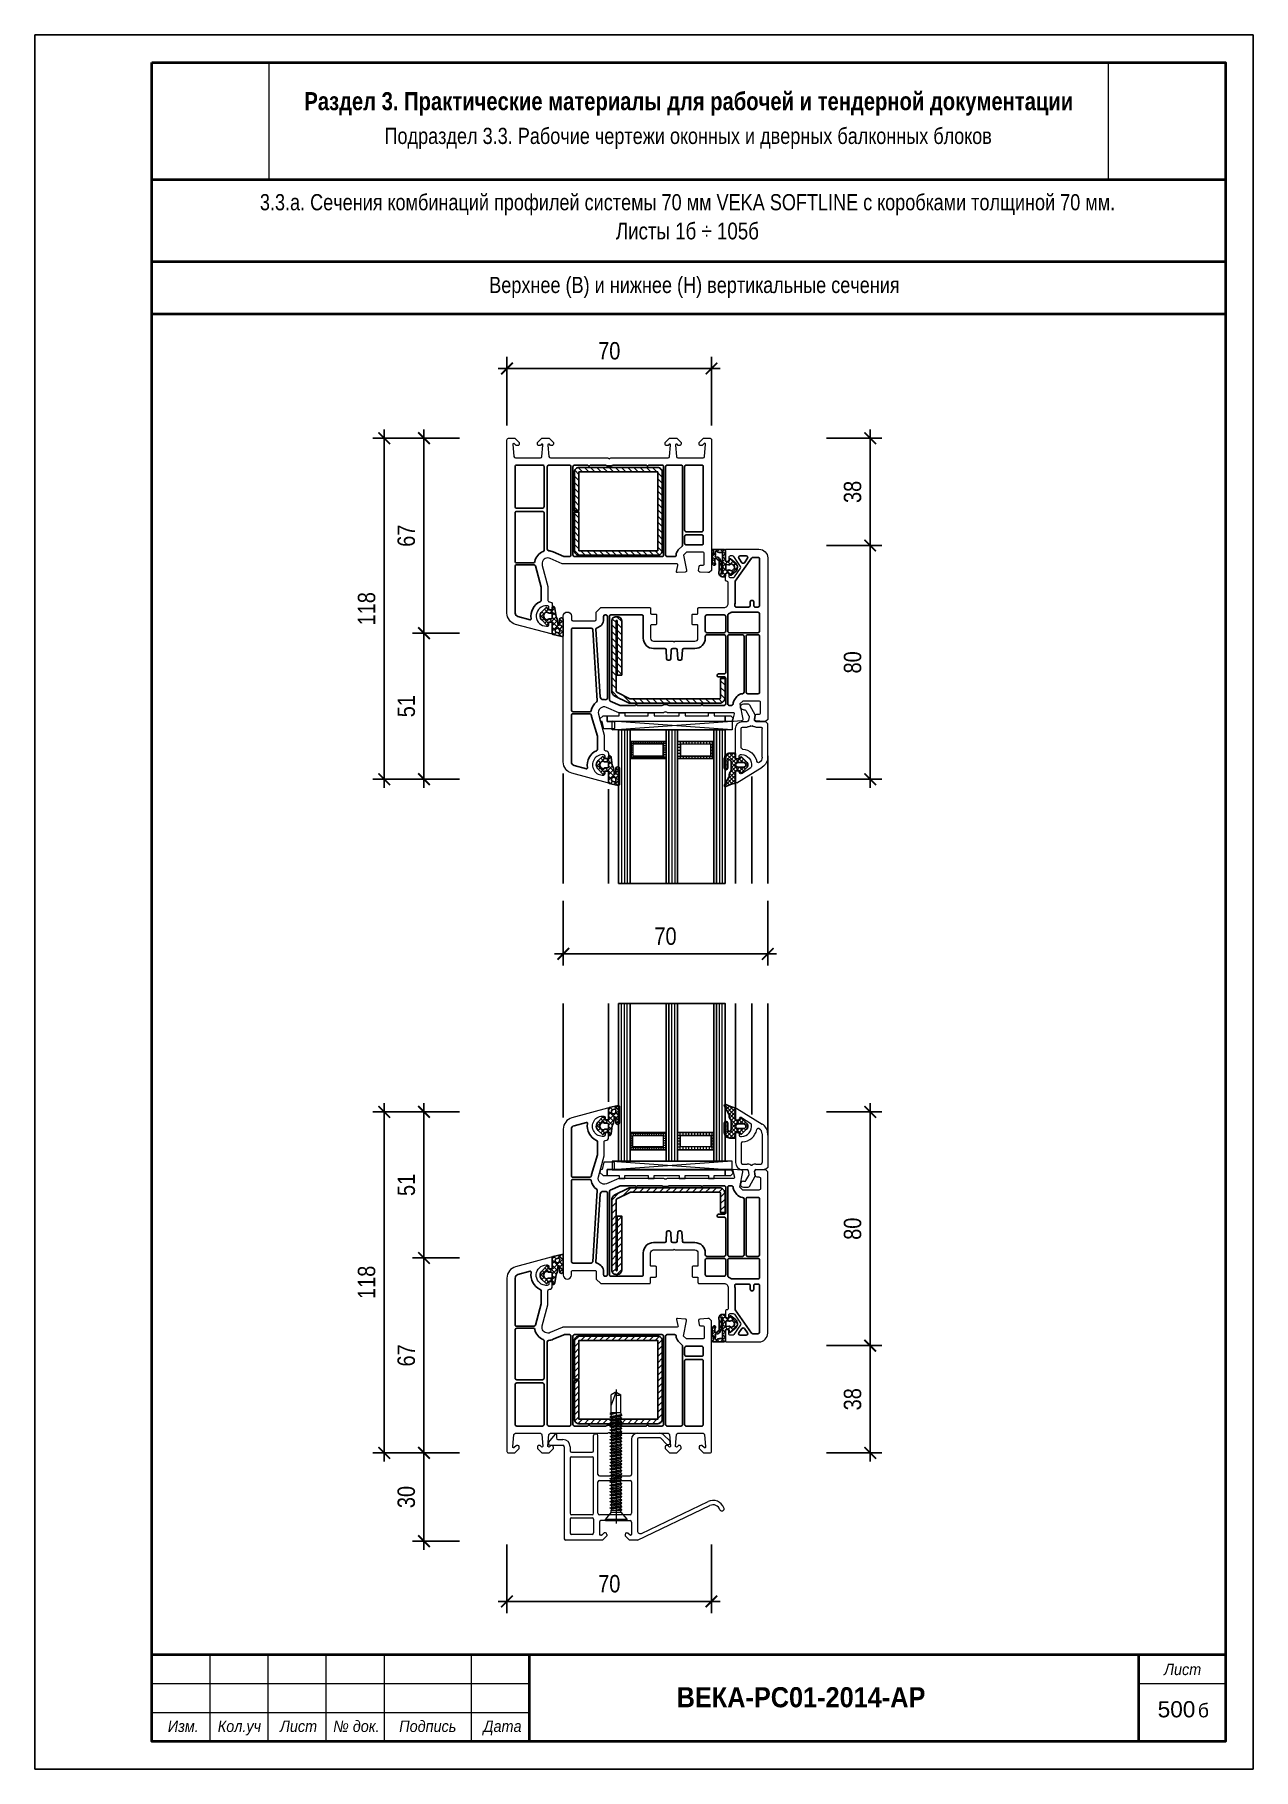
# Model space of a CAD drawing. Header units: millimetres. Extents: x 3514029 to 3516128, y -679430 to -676441.
import ezdxf

# ---------------------------------------------------------------- set-up
doc = ezdxf.new("R2010")
doc.units = ezdxf.units.MM
doc.header["$LTSCALE"] = 50
doc.header["$PDMODE"] = 65
doc.linetypes.add('ACAD_ISO04W100', pattern=[30.5, 24, -3, 0.5, -3])
doc.layers.get('0').update_dxf_attribs({"linetype": 'CONTINUOUS', "lineweight": 15})
doc.layers.get('DEFPOINTS').update_dxf_attribs({"linetype": 'CONTINUOUS'})
for name, color, linetype, lineweight in [('A3', 7, 'CONTINUOUS', 15), ('RAZMER', 4, 'CONTINUOUS', 13), ('VEKA_GLASS', 1, 'CONTINUOUS', 5), ('VEKA_GLASSDISTANCER', 5, 'CONTINUOUS', 5), ('VEKA_GLASSDISTANCER_INSIDE', 5, 'CONTINUOUS', 5), ('VEKA_GLASSINGBED', 1, 'CONTINUOUS', 5), ('VEKA_HATCH_ALU', 5, 'CONTINUOUS', 5), ('VEKA_HATCH_GASKET', 5, 'CONTINUOUS', 5), ('VEKA_HATCH_GLASS', 3, 'CONTINUOUS', 5), ('VEKA_HATCH_GLASSINGBED', 1, 'CONTINUOUS', 5), ('VEKA_HATCH_STEEL', 5, 'CONTINUOUS', 5), ('VEKA_PAPER', 5, 'CONTINUOUS', 15), ('VEKA_PVC_ANCILLARY', 5, 'CONTINUOUS', 20), ('VEKA_PVC_INSIDE', 7, 'CONTINUOUS', 25), ('VEKA_PVC_OUTSIDE', 7, 'CONTINUOUS', 20), ('VEKA_SCREW', 1, 'CONTINUOUS', 15), ('VEKA_STEEL', 5, 'CONTINUOUS', 25)]:
    doc.layers.add(name, color=color, linetype=linetype, lineweight=lineweight)
for name, color, linetype in [('st text', 4, 'CONTINUOUS'), ('VEKA_CONTOUR', 7, 'CONTINUOUS'), ('VEKA_G_S1', 3, 'CONTINUOUS'), ('VEKA_G_S2', 92, 'CONTINUOUS'), ('VEKA_G_S3', 71, 'CONTINUOUS'), ('VEKA_G_S4', 3, 'CONTINUOUS'), ('VEKA_G_S5', 92, 'CONTINUOUS'), ('VEKA_G_S6', 71, 'CONTINUOUS'), ('VEKA_G_S7', 3, 'CONTINUOUS'), ('VEKA_GASKET', 5, 'CONTINUOUS'), ('VEKA_GASKET_INSIDE', 5, 'CONTINUOUS'), ('подставка', 7, 'CONTINUOUS')]:
    doc.layers.add(name, color=color, linetype=linetype)
doc.styles.add('ARIAL', font='arial.ttf', dxfattribs={"width": 0.8})
doc.styles.add('Arial-narrow', font='arialbd.ttf', dxfattribs={"width": 0.7})
doc.styles.get("Standard").update_dxf_attribs({"font": 'ARIALN.TTF'})
doc.styles.add('STYLE1', font='ariali.ttf', dxfattribs={"width": 0.9})
doc.styles.add('STYLE2', font='arial.ttf', dxfattribs={"width": 0.9})
doc.dimstyles.new('uzel-1', dxfattribs={"dimtxt": 30, "dimasz": 20, "dimexe": 20, "dimexo": 30, "dimgap": 15, "dimtad": 1, "dimdec": 0, "dimdsep": 46, "dimtxsty": 'Standard', "dimblk": 'ARCHTICK', "dimcen": 0.15, "dimdle": 15, "dimclrd": 256, "dimclre": 256, "dimclrt": 256, "dimadec": 0, "dimazin": 0, "dimtfac": 1.25, "dimtdec": 0, "dimtix": 1, "dimtmove": 2, "dimatfit": 3, "dimldrblk": '$RECOVER_071216113902-0', "dimfxl": 1, "dimtolj": 1, "dimarcsym": 0})

msp = doc.modelspace()

# ---------------------------------------------------------------- texts
at = {"layer": 'st text', "linetype": 'Continuous'}
for s, height, style, width, p in [('Раздел 3. Практические материалы для рабочей и тендерной документации', 31.147, 'Arial-narrow', 0.8, (3514493.2, -676570.9)), ('Подраздел 3.3. Рабочие чертежи оконных и дверных балконных блоков', 27.869, 'STYLE2', 0.8, (3514631.2, -676629.1)), ('Лист', 19.75, 'STYLE1', 0.9, (3515974.5, -679267.9)), ('Изм. ', 19.75, 'STYLE1', 0.9, (3514257.9, -679365.9)), ('Кол.уч', 19.75, 'STYLE1', 0.9, (3514344, -679365.9)), ('Лист', 19.75, 'STYLE1', 0.9, (3514451.2, -679365.9)), ('№ док.', 19.75, 'STYLE1', 0.9, (3514542.8, -679365.9)), ('Подпись', 19.75, 'STYLE1', 0.9, (3514656.6, -679365.9)), ('Дата', 19.75, 'STYLE1', 0.9, (3514801.6, -679365.9))]:
    msp.add_text(s, height=height, dxfattribs=dict(at, style=style, width=width)).set_placement(p)
at = {"layer": 'st text', "linetype": 'Continuous', "style": 'ARIAL'}
for s, height, p in [('500', 27.87, (3515963.4, -679340.7)), ('б', 24, (3516032.6, -679340.7))]:
    msp.add_text(s, height=height, dxfattribs=at).set_placement(p)
at = {"layer": 'st text', "linetype": 'Continuous', "ltscale": 0.002, "attachment_point": 1, "style": 'Arial-narrow'}
for s, insert, char_height in [('{\\fArial|b0|i0|c0|p32;\\W0.8; 3.3.\\fArial|b0|i0|c204|p32;а\\fArial|b0|i0|c0|p32;. \\fArial|b0|i0|c204|p32;Сечения комбинаций профилей системы \\fArial|b0|i0|c0|p32;70 \\fArial|b0|i0|c204|p32;мм \\fArial|b0|i0|c0|p32;VEKA SOFTLINE \\fArial|b0|i0|c204|p32;с коробками толщиной \\fArial|b0|i0|c0|p32;70 \\fArial|b0|i0|c204|p32;мм\\fArial|b0|i0|c0|p32;. }', (3514407.9, -676715.5), 27.8687), ('{\\fArial|b0|i0|c204|p32;\\H1.0358x;\\W0.8;Листы 1б ÷ 105б }', (3515029.8, -676764.6), 27.869), ('{\\fArial|b0|i0|c204|p34;\\W0.8;Верхнее (В) и нижнее (Н) вертикальные сечения }', (3514811.7, -676858.1), 27.869), ('{\\fArial|b1|i0|c204|p32;\\H0.95833x;\\W0.9;ВЕКА-РС01-2014-АР\\W0.8; }', (3515134.6, -679288.7), 36.166)]:
    msp.add_mtext_dynamic_manual_height_columns(s, width=9780.523, gutter_width=1001.8, heights=[0], dxfattribs=dict(at, insert=insert, char_height=char_height))

# ---------------------------------------------------------------- blocks, each defined once
blk = doc.blocks.new('VEKA_INSERT_44_17434511698269', base_point=(3.84, 4.61))
at = {"layer": 'VEKA_GASKET', "color": 5, "linetype": 'Continuous'}
blk.add_lwpolyline([(9.1, 11.67), (6.08, 10.97, 0.349216), (5.84, 10.68), (5.84, 6.96, -0.414214), (5.64, 6.76), (4.7, 6.76, -0.36397), (4.4, 7.01), (4.31, 7.51, 0.614619), (3.8, 7.67), (2.2, 5.99, 0.415767), (2.27, 3.16), (3.66, 1.84, 0.484461), (4.13, 1.91), (4.36, 2.31, -0.267949), (4.62, 2.46), (5.64, 2.46, -0.414214), (5.84, 2.26), (5.84, 1.66, 0.598624), (6.31, 1.41, 0.214293), (6.75, 2.1), (7.12, 4.75, -0.093804), (7.24, 5.1, 0.154259), (7.73, 7.46, -0.443374), (8.03, 7.79), (8.04, 7.79, -0.414214), (8.34, 7.49), (8.34, 5.73, 0.8), (9.59, 5.73), (9.59, 11.47, 0.28384)], format="xyb", close=True, dxfattribs=at)
at = {"layer": 'VEKA_GASKET_INSIDE', "color": 5, "linetype": 'Continuous'}
for points in [[(8.32, 9.48), (8.38, 9.97, 0.520567), (7.89, 10.41), (7.48, 10.31, 2.050304)], [(5.54, 5.61), (4.81, 5.61, -0.162813), (4.21, 5.81, 0.38357), (3.54, 5.75), (3.11, 5.29, 0.394397), (3.11, 3.93), (3.54, 3.47, 0.38357), (4.21, 3.41, -0.162813), (4.81, 3.61), (5.54, 3.61, 0.414214), (5.84, 3.91), (5.84, 5.31, 0.414214)]]:
    blk.add_lwpolyline(points, format="xyb", close=True, dxfattribs=at)
at = {"layer": 'VEKA_HATCH_GASKET', "color": 5, "linetype": 'Continuous'}
for p, q in [((1.66, 4.32), (4.39, 7.05)), ((3.2, 5.38), (2.39, 6.19)), ((4.74, 5.61), (3.25, 7.1)), ((4.72, 5.61), (9.59, 10.23)), ((7.17, 4.95), (5.36, 6.76)), ((5.84, 10.27), (6.68, 11.11)), ((7.9, 7.75), (5.84, 9.81)), ((5.84, 8.5), (6.83, 9.49)), ((7.66, 6.22), (5.84, 8.04)), ((5.84, 4.97), (7.75, 6.87)), ((7.2, 10.22), (6.38, 11.04)), ((7.71, 10.37), (8.98, 11.64)), ((9.59, 9.84), (7.82, 11.37)), ((9.59, 8.08), (8.22, 9.2)), ((8.34, 7.47), (9.59, 8.47)), ((9.59, 6.31), (8.34, 7.31)), ((8.34, 5.7), (9.59, 6.7)), ((4.42, 2.39), (1.71, 5.11)), ((2.27, 3.16), (3.08, 3.97)), ((3.18, 2.3), (4.4, 3.52)), ((6.69, 1.89), (4.97, 3.61)), ((5.1, 2.46), (7.07, 4.43)), ((6.93, 3.42), (5.84, 4.5)), ((5.9, 1.49), (6.78, 2.37))]:
    blk.add_line(p, q, dxfattribs=at)
blk = doc.blocks.new('VEKA_INSERT_42_1743451171666', base_point=(7.88, -0.56))
at = {"layer": 'VEKA_HATCH_STEEL', "color": 5, "linetype": 'Continuous'}
for p, q in [((7.88, -2.12), (9.44, -0.56)), ((7.88, -4.24), (9.38, -2.74)), ((7.88, -6.36), (9.38, -4.86)), ((10.06, -2.06), (11.56, -0.56)), ((12.18, -2.06), (13.68, -0.56)), ((14.31, -2.06), (15.81, -0.56)), ((16.43, -2.06), (17.93, -0.56)), ((18.55, -2.06), (20.05, -0.56)), ((20.67, -2.06), (22.17, -0.56)), ((22.79, -2.06), (24.29, -0.56)), ((24.91, -2.06), (26.41, -0.56)), ((27.03, -2.06), (28.53, -0.56)), ((29.16, -2.06), (30.66, -0.56)), ((31.28, -2.06), (32.78, -0.56)), ((33.4, -2.06), (34.9, -0.56)), ((35.52, -2.06), (36.92, -0.66)), ((36.38, -3.31), (37.87, -1.83)), ((36.38, -5.44), (37.88, -3.94)), ((7.88, -8.48), (9.38, -6.98)), ((7.88, -10.6), (9.38, -9.1)), ((7.88, -12.72), (9.38, -11.22)), ((36.38, -7.56), (37.88, -6.06)), ((36.38, -9.68), (37.88, -8.18)), ((36.38, -11.8), (37.88, -10.3)), ((7.88, -14.84), (9.38, -13.34)), ((7.88, -16.96), (9.04, -15.81)), ((7.88, -19.09), (9.38, -17.59)), ((36.38, -13.92), (37.88, -12.42)), ((36.38, -16.04), (37.88, -14.54)), ((36.38, -18.16), (37.88, -16.66)), ((7.88, -21.21), (9.38, -19.71)), ((7.88, -23.33), (9.38, -21.83)), ((36.38, -20.28), (37.88, -18.78)), ((36.38, -22.41), (37.88, -20.91)), ((36.38, -24.53), (37.88, -23.03)), ((7.88, -25.45), (9.38, -23.95)), ((7.88, -27.57), (9.38, -26.07)), ((7.98, -29.59), (9.38, -28.19)), ((9.16, -30.54), (10.64, -29.06)), ((11.26, -30.56), (12.76, -29.06)), ((13.38, -30.56), (14.88, -29.06)), ((15.5, -30.56), (17, -29.06)), ((17.63, -30.56), (19.13, -29.06)), ((19.75, -30.56), (21.25, -29.06)), ((21.87, -30.56), (23.37, -29.06)), ((23.99, -30.56), (25.49, -29.06)), ((26.11, -30.56), (27.61, -29.06)), ((28.23, -30.56), (29.73, -29.06)), ((30.35, -30.56), (31.85, -29.06)), ((32.48, -30.56), (33.98, -29.06)), ((34.6, -30.56), (36.1, -29.06)), ((36.38, -26.65), (37.88, -25.15)), ((36.38, -28.77), (37.88, -27.27)), ((36.77, -30.51), (37.84, -29.44))]:
    blk.add_line(p, q, dxfattribs=at)
at = {"layer": 'VEKA_STEEL', "color": 5, "linetype": 'Continuous'}
blk.add_lwpolyline([(9.38, -15.81), (7.88, -15.81), (7.88, -29.06, 0.414214), (9.38, -30.56), (36.38, -30.56, 0.414214), (37.88, -29.06), (37.88, -2.06, 0.414214), (36.38, -0.56), (9.38, -0.56, 0.414214), (7.88, -2.06), (7.88, -15.31), (9.38, -15.31), (9.38, -2.06), (36.38, -2.06), (36.38, -29.06), (9.38, -29.06)], format="xyb", close=True, dxfattribs=at)
blk = doc.blocks.new('VEKA_INSERT_50_17434511633184', base_point=(58.46, -4.93))
at = {"layer": 'VEKA_GLASS', "color": 1, "linetype": 'Continuous'}
blk.add_lwpolyline([(-15.55, 3.08), (-13.01, 3.08), (-13.01, 5.38, 0.414214), (-13.21, 5.58), (-16.69, 5.58), (-17.27, 3.08), (-17.79, 3.08), (-18.01, 2.14), (-16.94, 1.08), (-15.55, 1.08)], format="xyb", close=True, dxfattribs=at)
for points in [[(24.85, 3.08), (15.05, 3.08), (-15.55, 3.08), (-15.55, 1.08), (-11.45, 1.08), (-11.45, 0.08), (-9.45, 0.08), (-9.45, 1.08), (-1.45, 1.08), (-1.45, 0.08), (0.55, 0.08), (0.55, 1.08), (9.15, 1.08), (9.15, 0.08), (11.15, 0.08), (11.15, 1.08), (19.15, 1.08), (19.15, 0.08), (21.15, 0.08), (21.15, 1.08), (24.85, 1.08)], [(27.2, 3.08), (24.85, 3.08), (24.85, 1.08), (26.87, 1.08), (27.67, 1.88), (27.67, 2.08), (27.47, 2.08)]]:
    blk.add_lwpolyline(points, close=True, dxfattribs=at)
blk = doc.blocks.new('VEKA_INSERT_46_17434511673794', base_point=(4.92, 4.9))
at = {"layer": 'VEKA_GASKET', "color": 5, "linetype": 'Continuous'}
blk.add_lwpolyline([(7.07, 7.2), (7.07, 10.57, -0.421459), (7.57, 11.06), (11.32, 11.06, -0.915822), (11.36, 10.56), (11.24, 10.54, 0.414214), (11.15, 10.42), (11.39, 9.11, -0.109181), (11.57, 7.97), (11.54, 6.45, -0.240287), (11.13, 5.67, -0.952191), (10.57, 6.38, 0.209608), (10.64, 6.52), (10.67, 7.76, 0.435995), (10.52, 7.91, 0.419523), (9.18, 6.41, 0.01654), (9.29, 3.11, -0.201914), (8.91, 2.01, -0.219491), (8.14, 1.68), (7.34, 1.69, -0.414216), (7.05, 2), (7.07, 2.55, 0.233347), (6.99, 2.71, 0.287272), (5.73, 2.86, 0.236632), (5.62, 2.72), (5.56, 2.43, -0.555031), (5.08, 2.25), (3.7, 3.32, -0.478264), (3.63, 6.43), (5.28, 7.82, -0.649453), (5.78, 7.58), (5.76, 7.08, 0.293021), (5.87, 6.9, 0.279112), (6.98, 6.99, 0.28667), (7.07, 7.2)], format="xyb", close=True, dxfattribs=at)
at = {"layer": 'VEKA_GASKET_INSIDE', "color": 5, "linetype": 'Continuous'}
for points in [[(4.18, 4.38), (4.6, 3.92, 0.381237), (5.26, 3.84, -0.153532), (5.86, 4.03), (6.6, 3.86, 0.414214), (6.91, 4.15), (6.94, 5.55, 0.414214), (6.65, 5.86), (5.91, 5.73, -0.243258), (5.31, 5.94, 0.383307), (4.65, 5.9), (4.21, 5.6, 0.209151), (3.93, 5, 0.210144)], [(8.05, 9.68), (8.11, 4.48, -0.086907), (7.9, 3.14, 0.678775), (8.45, 2.66, 0.416576), (8.52, 2.87, -0.108702), (8.45, 3.11, -0.016582), (8.51, 6.62, -0.390426), (10.44, 8.51, 0.388373), (10.59, 8.66), (10.47, 9.04, -0.121097), (10.53, 9.76, 0.624233), (10.03, 10.36, -0.096146), (8.94, 9.95), (8.36, 9.97, 0.413869), (8.05, 9.68)]]:
    blk.add_lwpolyline(points, format="xyb", close=True, dxfattribs=at)
at = {"layer": 'VEKA_HATCH_GASKET', "color": 5, "linetype": 'Continuous'}
for p, q in [((5.57, 7.87), (2.96, 5.26)), ((3.41, 6.21), (4.12, 5.5)), ((4.35, 7.03), (5.65, 5.74)), ((5.31, 7.84), (5.77, 7.39)), ((6.23, 6.77), (5.36, 5.9)), ((6.4, 6.76), (8.11, 5.05)), ((8.08, 6.86), (6.91, 5.68)), ((8.75, 11.06), (7.07, 9.37)), ((7.07, 9.63), (8.06, 8.63)), ((8.06, 8.6), (7.07, 7.61)), ((7.07, 7.86), (8.08, 6.84)), ((7.42, 11.04), (8.49, 9.97)), ((9.18, 6.19), (8.46, 5.47)), ((8.5, 6.43), (9.19, 5.74)), ((9.49, 8.26), (8.76, 7.53)), ((8.92, 7.77), (9.42, 7.27)), ((9.17, 11.06), (9.93, 10.3)), ((10.52, 11.06), (9.6, 10.14)), ((10, 8.46), (10.55, 7.91)), ((11.23, 10), (10.45, 9.22)), ((10.46, 6.23), (11.06, 5.63)), ((10.51, 9.71), (11.51, 8.72)), ((11.55, 6.78), (10.51, 5.75)), ((11.54, 8.54), (10.67, 7.68)), ((10.67, 7.79), (11.55, 6.91)), ((10.94, 11.06), (11.42, 10.58)), ((2.92, 4.93), (5.52, 2.33)), ((4.03, 4.57), (3.26, 3.8)), ((4.98, 3.75), (4.18, 2.95)), ((5.59, 2.59), (5.19, 2.2)), ((5.62, 4), (6.77, 2.85)), ((8.11, 5.11), (5.93, 2.93)), ((6.91, 4.48), (7.97, 3.42)), ((7.89, 3.13), (7.06, 2.3)), ((7.07, 2.55), (7.94, 1.68)), ((9.27, 2.74), (8.21, 1.68)), ((9.22, 4.46), (8.44, 3.68)), ((8.45, 4.71), (9.25, 3.91)), ((8.51, 2.88), (9.11, 2.28))]:
    blk.add_line(p, q, dxfattribs=at)
blk = doc.blocks.new('VEKA_INSERT_45_174345116812421', base_point=(3.84, 4.61))
at = {"layer": 'VEKA_GASKET', "color": 5, "linetype": 'Continuous'}
blk.add_lwpolyline([(9.1, 11.67), (6.08, 10.97, 0.349216), (5.84, 10.68), (5.84, 6.96, -0.414214), (5.64, 6.76), (4.7, 6.76, -0.36397), (4.4, 7.01), (4.31, 7.51, 0.614619), (3.8, 7.67), (2.2, 5.99, 0.415767), (2.27, 3.16), (3.66, 1.84, 0.484461), (4.13, 1.91), (4.36, 2.31, -0.267949), (4.62, 2.46), (5.64, 2.46, -0.414214), (5.84, 2.26), (5.84, 1.66, 0.598624), (6.31, 1.41, 0.214293), (6.75, 2.1), (7.12, 4.75, -0.093804), (7.24, 5.1, 0.154259), (7.73, 7.46, -0.443374), (8.03, 7.79), (8.04, 7.79, -0.414214), (8.34, 7.49), (8.34, 5.73, 0.8), (9.59, 5.73), (9.59, 11.47, 0.28384)], format="xyb", close=True, dxfattribs=at)
at = {"layer": 'VEKA_GASKET_INSIDE', "color": 5, "linetype": 'Continuous'}
for points in [[(8.32, 9.48), (8.38, 9.97, 0.520567), (7.89, 10.41), (7.48, 10.31, 2.050304)], [(5.54, 5.61), (4.81, 5.61, -0.162813), (4.21, 5.81, 0.38357), (3.54, 5.75), (3.11, 5.29, 0.394397), (3.11, 3.93), (3.54, 3.47, 0.38357), (4.21, 3.41, -0.162813), (4.81, 3.61), (5.54, 3.61, 0.414214), (5.84, 3.91), (5.84, 5.31, 0.414214)]]:
    blk.add_lwpolyline(points, format="xyb", close=True, dxfattribs=at)
at = {"layer": 'VEKA_HATCH_GASKET', "color": 5, "linetype": 'Continuous'}
for p, q in [((1.66, 4.32), (4.39, 7.05)), ((3.2, 5.38), (2.39, 6.19)), ((4.74, 5.61), (3.25, 7.1)), ((4.72, 5.61), (9.59, 10.23)), ((7.17, 4.95), (5.36, 6.76)), ((5.84, 10.27), (6.68, 11.11)), ((7.9, 7.75), (5.84, 9.81)), ((5.84, 8.5), (6.83, 9.49)), ((7.66, 6.22), (5.84, 8.04)), ((5.84, 4.97), (7.75, 6.87)), ((7.2, 10.22), (6.38, 11.04)), ((7.71, 10.37), (8.98, 11.64)), ((9.59, 9.84), (7.82, 11.37)), ((9.59, 8.08), (8.22, 9.2)), ((8.34, 7.47), (9.59, 8.47)), ((9.59, 6.31), (8.34, 7.31)), ((8.34, 5.7), (9.59, 6.7)), ((4.42, 2.39), (1.71, 5.11)), ((2.27, 3.16), (3.08, 3.97)), ((3.18, 2.3), (4.4, 3.52)), ((6.69, 1.89), (4.97, 3.61)), ((5.1, 2.46), (7.07, 4.43)), ((6.93, 3.42), (5.84, 4.5)), ((5.9, 1.49), (6.78, 2.37))]:
    blk.add_line(p, q, dxfattribs=at)
blk = doc.blocks.new('*X9')
at = {"layer": 'VEKA_HATCH_STEEL', "color": 5, "linetype": 'Continuous'}
for p, q in [((-10.19, 10.18), (-7.71, 12.66)), ((-6.54, 11.57), (-3.69, 14.42)), ((-2.92, 12.92), (-1.42, 14.42)), ((-0.66, 12.92), (0.84, 14.42)), ((1.6, 12.92), (3.1, 14.42)), ((3.87, 12.92), (5.37, 14.42)), ((6.13, 12.92), (7.63, 14.42)), ((8.39, 12.92), (9.89, 14.42)), ((10.65, 12.92), (12.15, 14.42)), ((12.92, 12.92), (14.42, 14.42)), ((15.18, 12.92), (16.68, 14.42)), ((17.44, 12.92), (18.94, 14.42)), ((19.7, 12.92), (21.2, 14.42)), ((21.97, 12.92), (23.47, 14.42)), ((24.23, 12.92), (25.73, 14.42)), ((26.49, 12.92), (27.68, 14.11)), ((27.11, 11.27), (28.58, 12.74)), ((-10.19, 7.91), (-8.69, 9.41)), ((-10.19, 5.65), (-8.69, 7.15)), ((27.11, 9.01), (28.61, 10.51)), ((27.11, 6.75), (28.61, 8.25)), ((28.54, 5.92), (28.61, 5.98)), ((-10.19, 3.39), (-8.69, 4.89)), ((-10.19, 1.12), (-8.69, 2.62)), ((-10.19, -1.14), (-8.69, 0.36)), ((-8.34, 2.97), (-6.76, 4.55)), ((-8.34, 0.71), (-6.76, 2.29)), ((-8.34, -1.56), (-6.76, 0.02)), ((-10.19, -3.4), (-8.69, -1.9)), ((-10.19, -5.66), (-8.69, -4.16)), ((-8.34, -3.82), (-6.76, -2.24)), ((-8.34, -6.08), (-6.76, -4.5)), ((-10.19, -7.93), (-8.69, -6.43)), ((-10.19, -10.19), (-8.69, -8.69)), ((-10.19, -12.45), (-8.69, -10.95)), ((-8.34, -8.34), (-6.76, -6.76)), ((-8.34, -10.61), (-6.76, -9.03)), ((-8.34, -12.87), (-6.76, -11.29)), ((-9.98, -14.5), (-8.69, -13.21)), ((-8.44, -15.23), (-6.76, -13.55))]:
    blk.add_line(p, q, dxfattribs=at)
blk = doc.blocks.new('VEKA_INSERT_43_174345117016543', base_point=(-10.19, 14.42))
at = {"layer": 'VEKA_STEEL', "linetype": 'Continuous'}
blk.add_lwpolyline([(26.61, 14.42), (-3.72, 14.42, 0.116434), (-4.61, 14.21), (-9.08, 11.97, 0.284079), (-10.19, 10.18), (-10.19, -13.73, 0.414214), (-8.69, -15.23), (-8.26, -15.23, 0.414214), (-6.76, -13.73), (-6.76, 4.77), (-8.34, 4.77), (-8.34, -13.82, -0.940252), (-8.69, -13.85), (-8.69, 10.05, -0.228035), (-8.41, 10.63), (-3.94, 12.86, -0.116434), (-3.72, 12.92), (26.61, 12.92, -0.414214), (27.11, 12.42), (27.11, 5.92), (28.61, 5.92), (28.61, 12.42, 0.414214)], format="xyb", close=True, dxfattribs=at)
at = {"layer": 'VEKA_HATCH_STEEL', "color": 5, "linetype": 'Continuous'}
blk.add_blockref('*X9', (0, 0), dxfattribs=at)
blk = doc.blocks.new('*X14')
at = {"layer": 'VEKA_HATCH_ALU', "color": 5, "linetype": 'Continuous'}
for p, q in [((155.11, 121), (167.46, 121)), ((155.11, 120), (156.09, 120)), ((155.11, 119), (156.09, 119)), ((156, 116), (156, 121.88)), ((157, 120.9), (157, 121.88)), ((158, 120.9), (158, 121.88)), ((159, 120.9), (159, 121.88)), ((160, 120.9), (160, 121.88)), ((161, 120.9), (161, 121.88)), ((162, 120.9), (162, 121.88)), ((163, 120.9), (163, 121.88)), ((164, 120.9), (164, 121.88)), ((165, 120.9), (165, 121.88)), ((166, 120.9), (166, 121.88)), ((166.48, 120), (167.46, 120)), ((166.48, 119), (167.46, 119)), ((167, 116), (167, 121.88)), ((155.11, 118), (156.09, 118)), ((155.11, 117), (156.09, 117)), ((155.11, 116), (167.46, 116)), ((157, 116), (157, 116.98)), ((158, 116), (158, 116.98)), ((159, 116), (159, 116.98)), ((160, 116), (160, 116.98)), ((161, 116), (161, 116.98)), ((162, 116), (162, 116.98)), ((163, 116), (163, 116.98)), ((164, 116), (164, 116.98)), ((165, 116), (165, 116.98)), ((166, 116), (166, 116.98)), ((166.48, 118), (167.46, 118)), ((166.48, 117), (167.46, 117))]:
    blk.add_line(p, q, dxfattribs=at)
blk = doc.blocks.new('VEKA_INSERT_51_174345116323918', base_point=(2.82, 4.83))
at = {"layer": 'VEKA_GASKET', "color": 5, "linetype": 'Continuous'}
blk.add_lwpolyline([(3.17, 7.36), (3.21, 7.15, 0.354119), (3.5, 6.92), (4.42, 6.92, 0.414214), (4.72, 7.21), (4.72, 10.89, -0.359988), (4.95, 11.18, 0.070245), (8.03, 12.23, -0.74373), (8.54, 11.69), (7.01, 9, 0.130222), (6.95, 8.76), (6.95, 8.08, -0.21525), (6.62, 7.35, 0.21525), (6.29, 6.62), (6.29, 3.62, 1), (7.43, 3.62), (7.43, 5.89, -1), (8.6, 5.89), (8.6, 2.74, -0.414214), (6.66, 0.8), (5.01, 0.8, -0.414214), (4.72, 1.1), (4.72, 2.45, 0.414214), (4.42, 2.74), (3.5, 2.74, 0.378969), (3.21, 2.51), (3.17, 2.3, -0.589514), (2.68, 2.15), (0.99, 3.78, -0.423654), (0.99, 5.87), (2.68, 7.51, -0.589514)], format="xyb", close=True, dxfattribs=at)
at = {"layer": 'VEKA_GASKET_INSIDE', "color": 5, "linetype": 'Continuous'}
blk.add_lwpolyline([(2, 5.61), (3.94, 5.61, -1), (3.94, 4.05), (2, 4.05, -1)], format="xyb", close=True, dxfattribs=at)
at = {"layer": 'VEKA_HATCH_GASKET', "color": 5, "linetype": 'Continuous'}
for p, q in [((4.72, 8.32), (8.52, 12.12)), ((8.44, 11.5), (7.81, 12.12)), ((1.98, 5.61), (1.36, 6.23)), ((2, 5.61), (3.35, 6.95)), ((3.36, 5.61), (2.05, 6.91)), ((3.22, 7.11), (2.76, 7.57)), ((3.38, 5.61), (7.33, 9.56)), ((6.29, 4.04), (3.4, 6.93)), ((4.5, 5.36), (6.89, 7.75)), ((6.29, 5.42), (4.66, 7.04)), ((4.72, 9.69), (6.67, 11.64)), ((6.83, 7.62), (4.72, 9.73)), ((6.3, 6.78), (4.72, 8.36)), ((6.96, 8.86), (4.77, 11.06)), ((7.44, 9.75), (5.82, 11.38)), ((7.94, 10.63), (6.85, 11.71)), ((7.43, 5.55), (8.29, 6.4)), ((8.6, 5.85), (7.98, 6.47)), ((0.66, 4.26), (1.22, 4.83)), ((1.24, 4.98), (0.71, 5.51)), ((2.75, 2.1), (0.73, 4.11)), ((1.28, 3.51), (1.84, 4.07)), ((1.97, 2.83), (3.19, 4.05)), ((3.47, 2.74), (2.16, 4.05)), ((2.67, 2.16), (6.29, 5.78)), ((6.78, 0.81), (3.54, 4.05)), ((4.58, 2.7), (6.29, 4.4)), ((7.79, 1.17), (4.58, 4.39)), ((4.72, 1.46), (6.46, 3.21)), ((5.41, 0.8), (4.72, 1.5)), ((5.43, 0.8), (8.6, 3.97)), ((6.81, 0.81), (8.59, 2.59)), ((8.41, 1.92), (7.19, 3.15)), ((8.6, 4.48), (7.43, 5.65)), ((7.43, 4.17), (8.6, 5.34)), ((8.6, 3.11), (7.43, 4.27))]:
    blk.add_line(p, q, dxfattribs=at)
blk = doc.blocks.new('PH_GRPBLK')
at = {"layer": 'DEFPOINTS', "color": 0, "linetype": 'Continuous'}
blk.add_point((0, 0), dxfattribs=at)
blk = doc.blocks.new('A$C652157B0')
at = {"layer": 'VEKA_PVC_ANCILLARY', "color": 7, "linetype": 'Continuous'}
for p, q in [((0, 26.7), (0, 23.05)), ((0.3, 27), (0.3, 27)), ((0.46, 26.96), (9.1, 21.61)), ((1.96, 23.79), (5.22, 21.77)), ((0.3, 22.88), (0, 23.05)), ((0.3, 18.82), (0, 18.65)), ((0, 18.65), (0, 8.4)), ((1.2, 18.3), (1.2, 17.85)), ((8.03, 20.04), (8.1, 19.99)), ((9.1, 18.21), (9.1, 8.4)), ((11, 18.21), (11, 6.75)), ((1.7, 17.35), (2, 17.35)), ((1.9, 14.96), (1.9, 8.4)), ((2.4, 7.9), (3.91, 7.9)), ((2.4, 6), (3.91, 6)), ((6.96, 7.9), (8.6, 7.9)), ((6.96, 6), (10.25, 6)), ((11, 6.75), (10.25, 6)), ((2.65, 2), (3.11, 2)), ((3.55, 2.25), (4.56, 4.01)), ((4.62, 4.35), (4.4, 5.59)), ((4.7, 0.25), (6.75, 3.8)), ((6.75, 3.8), (6.47, 5.41)), ((2.65, 0), (4.27, 0))]:
    blk.add_line(p, q, dxfattribs=at)
for centre, radius, start, end in [((2, 20.85), 3.5, 124.8499, 124.8499), ((2, 20.85), 3.5, 124.8499, 124.8499), ((0.3, 26.7), 0.3, 58.26079, 180), ((1.7, 23.37), 0.5, 58.26079, 178.18101), ((0.6, 18.3), 0.6, 120, 120), ((0.6, 23.4), 0.6, 240, 358.18101), ((0.6, 18.3), 0.6, 0, 120), ((1.7, 17.85), 0.5, 180, 270), ((2, 17.85), 0.5, 270, 270), ((2, 20.85), 3.5, 270, 9.58224), ((2, 20.85), 5.4, 273.88744, 347.87815), ((4.96, 21.35), 0.5, 9.58224, 58.26079), ((7.77, 19.61), 0.5, 58.26079, 167.87815), ((7, 18.21), 2.1, 0, 58.26079), ((7, 18.21), 4, 0, 58.26079), ((2.4, 14.96), 0.5, 93.88744, 180), ((2.4, 8.4), 2.4, 180, 270), ((2.4, 8.4), 0.5, 180, 270), ((3.91, 5.5), 2.4, 58.3169, 90), ((3.91, 5.5), 0.5, 10, 90), ((5.43, 7.97), 0.5, 238.3169, 301.6831), ((6.96, 5.5), 2.4, 90, 121.6831), ((6.96, 5.5), 0.5, 90, 190), ((8.6, 8.4), 0.5, 270, 0), ((2.65, 1), 1, 90, 270), ((3.11, 2.5), 0.5, 270, 330), ((4.27, 0.5), 0.5, 270, 330), ((4.13, 4.26), 0.5, 330, 10)]:
    blk.add_arc(centre, radius, start, end, dxfattribs=at)
blk.add_blockref('PH_GRPBLK', (8.6, 7.9), dxfattribs=at)
blk = doc.blocks.new('*X15')
at = {"layer": 'VEKA_HATCH_ALU', "color": 5, "linetype": 'Continuous'}
for p, q in [((155.11, 121), (167.46, 121)), ((155.11, 120), (156.09, 120)), ((155.11, 119), (156.09, 119)), ((156, 116), (156, 121.88)), ((157, 120.9), (157, 121.88)), ((158, 120.9), (158, 121.88)), ((159, 120.9), (159, 121.88)), ((160, 120.9), (160, 121.88)), ((161, 120.9), (161, 121.88)), ((162, 120.9), (162, 121.88)), ((163, 120.9), (163, 121.88)), ((164, 120.9), (164, 121.88)), ((165, 120.9), (165, 121.88)), ((166, 120.9), (166, 121.88)), ((166.48, 120), (167.46, 120)), ((166.48, 119), (167.46, 119)), ((167, 116), (167, 121.88)), ((155.11, 118), (156.09, 118)), ((155.11, 117), (156.09, 117)), ((155.11, 116), (167.46, 116)), ((157, 116), (157, 116.98)), ((158, 116), (158, 116.98)), ((159, 116), (159, 116.98)), ((160, 116), (160, 116.98)), ((161, 116), (161, 116.98)), ((162, 116), (162, 116.98)), ((163, 116), (163, 116.98)), ((164, 116), (164, 116.98)), ((165, 116), (165, 116.98)), ((166, 116), (166, 116.98)), ((166.48, 118), (167.46, 118)), ((166.48, 117), (167.46, 117))]:
    blk.add_line(p, q, dxfattribs=at)
blk = doc.blocks.new('A$C38E9437B')
at = {"layer": 'VEKA_PVC_ANCILLARY', "color": 7, "linetype": 'Continuous'}
for p, q in [((0, 33.5), (2.37, 36.33)), ((2.73, 36.2), (2.73, 35)), ((15.4, 30.6), (15.4, 35.9)), ((15.9, 36.4), (16.4, 36.4)), ((16.9, 22.5), (16.9, 35.9)), ((30.4, 36.6), (38.03, 36.6)), ((41.48, 33.98), (39.45, 36.01)), ((0, 33.5), (0, 33)), ((0.5, 32.5), (4.9, 32.5)), ((3.23, 34.5), (4.9, 34.5)), ((5.4, 32), (5.4, 0.5)), ((7.4, 32), (7.4, 30.6)), ((7.9, 30.1), (14.9, 30.1)), ((28.4, 34.6), (28.4, 22.5)), ((30.4, 34.6), (30.4, 3.25)), ((38.03, 35.1), (30.9, 35.1)), ((40.42, 32.92), (38.39, 34.95)), ((7.4, 28.1), (7.4, 9.2)), ((7.9, 28.6), (14.9, 28.6)), ((15.4, 9.2), (15.4, 28.1)), ((16.9, 9.2), (16.9, 20)), ((17.4, 22), (27.9, 22)), ((17.4, 20.5), (27.9, 20.5)), ((28.4, 20), (28.4, 9.2)), ((31.83, 2.34), (54.61, 13.21)), ((7.4, 7.2), (7.4, 2.5)), ((14.9, 8.7), (7.9, 8.7)), ((7.9, 7.7), (14.9, 7.7)), ((15.4, 7.2), (15.4, 2.5)), ((27.9, 8.7), (17.4, 8.7)), ((17.4, 6.2), (17.4, 2)), ((22.36, 6.7), (17.9, 6.7)), ((23.84, 6.7), (27.9, 6.7)), ((28.4, 6.2), (28.4, 2)), ((30.4, 0), (55.26, 11.86)), ((14.9, 2), (7.9, 2)), ((18.1, 1.7), (17.7, 1.7)), ((18.96, 2.44), (18.31, 1.79)), ((20, 1.5), (18.5, 0)), ((19.5, 2.5), (19.1, 2.5)), ((20, 2), (20, 1.5)), ((26.2, 2), (26.2, 1.5)), ((26.2, 1.5), (27.7, 0)), ((26.7, 2.5), (27.1, 2.5)), ((27.24, 2.44), (27.89, 1.79)), ((18.5, 0), (5.9, 0)), ((30.4, 0), (27.7, 0))]:
    blk.add_line(p, q, dxfattribs=at)
for centre, radius, start, end in [((2.53, 36.2), 0.2, 0, 140), ((15.9, 35.9), 0.5, 90, 180), ((16.4, 35.9), 0.5, 0, 90), ((30.4, 34.6), 2, 90, 180), ((38.03, 34.6), 2, 45, 90), ((0.5, 33), 0.5, 180, 270), ((3.23, 35), 0.5, 180, 270), ((4.9, 32), 2.5, 0, 90), ((4.9, 32), 0.5, 0, 90), ((7.9, 30.6), 0.5, 180, 270), ((14.9, 30.6), 0.5, 270, 0), ((30.9, 34.6), 0.5, 90, 180), ((38.03, 34.6), 0.5, 45, 90), ((40.95, 33.45), 0.75, 225, 45), ((7.9, 28.1), 0.5, 90, 180), ((14.9, 28.1), 0.5, 0, 90), ((17.4, 22.5), 0.5, 180, 270), ((17.4, 20), 0.5, 90, 180), ((27.9, 22.5), 0.5, 270, 0), ((27.9, 20), 0.5, 0, 90), ((56.33, 9.6), 4, 21.91668, 115.5), ((56.33, 9.6), 2.5, 19.76083, 115.5), ((7.9, 9.2), 0.5, 180, 270), ((7.9, 7.2), 0.5, 90, 180), ((14.9, 9.2), 0.5, 270, 0), ((14.9, 7.2), 0.5, 0, 90), ((17.4, 9.2), 0.5, 180, 270), ((17.9, 6.2), 0.5, 90, 180), ((22.36, 7), 0.3, 270, 337.97569), ((23.1, 6.7), 0.5, 22.02431, 157.97569), ((23.84, 7), 0.3, 202.02431, 270), ((27.9, 9.2), 0.5, 270, 0), ((27.9, 6.2), 0.5, 0, 90), ((59.37, 10.77), 0.752, 205.5, 25.5), ((5.9, 0.5), 0.5, 180, 270), ((7.9, 2.5), 0.5, 180, 270), ((14.9, 2.5), 0.5, 270, 0), ((17.7, 2), 0.3, 180, 270), ((18.1, 2), 0.3, 270, 315), ((19.1, 2.3), 0.2, 90, 135), ((19.5, 2), 0.5, 0, 90), ((26.7, 2), 0.5, 90, 180), ((27.1, 2.3), 0.2, 45, 90), ((28.1, 2), 0.3, 225, 359.63447), ((31.4, 3.25), 1, 180, 295.5)]:
    blk.add_arc(centre, radius, start, end, dxfattribs=at)
at = {"layer": 'VEKA_SCREW', "color": 6, "linetype": 'Continuous'}
for p, q in [((22.79, 50.55), (21.46, 49.78)), ((23.02, 50.55), (21.46, 46.27)), ((21.46, 43.62), (21.46, 49.78)), ((23.41, 50.55), (22.79, 50.55)), ((23.41, 50.55), (24.74, 49.78)), ((24.74, 43.46), (24.74, 49.78)), ((23.1, 43.62), (21.15, 43.18)), ((21.15, 43.44), (23.1, 43.62)), ((21.46, 43.62), (21.15, 43.44)), ((21.15, 43.44), (21.15, 43.18)), ((21.49, 42.99), (21.15, 43.18)), ((21.15, 42.29), (25.05, 42.91)), ((21.15, 42.11), (25.05, 42.68)), ((21.52, 42.5), (21.15, 42.29)), ((21.15, 42.11), (21.15, 42.29)), ((21.55, 41.88), (21.15, 42.11)), ((21.15, 41.04), (25.05, 41.6)), ((23.1, 43.62), (21.46, 43.62)), ((21.49, 42.99), (23.1, 43.62)), ((21.52, 42.5), (21.49, 42.99)), ((21.52, 42.5), (24.71, 43.1)), ((21.55, 41.88), (24.67, 42.46)), ((21.58, 41.38), (21.55, 41.88)), ((21.61, 41.4), (24.59, 41.96)), ((24.54, 43.62), (23.3, 43.62)), ((25.05, 41.69), (24.59, 41.96)), ((24.59, 41.33), (25.05, 41.6)), ((24.63, 41.94), (24.67, 42.46)), ((25.05, 42.68), (24.67, 42.46)), ((24.74, 43.46), (24.71, 43.1)), ((25.05, 42.91), (24.71, 43.1)), ((25.05, 42.68), (25.05, 42.91)), ((25.05, 41.6), (25.05, 41.69)), ((21.15, 41.14), (21.61, 41.4)), ((21.15, 41.04), (21.15, 41.14)), ((21.61, 40.77), (21.15, 41.04)), ((21.15, 39.93), (25.05, 40.49)), ((21.15, 40.02), (21.61, 40.29)), ((21.15, 39.93), (21.15, 40.02)), ((21.61, 39.66), (21.15, 39.93)), ((21.15, 38.81), (25.05, 39.37)), ((21.15, 38.91), (21.61, 39.18)), ((21.15, 38.81), (21.15, 38.91)), ((21.61, 38.55), (21.15, 38.81)), ((21.15, 37.7), (25.05, 38.26)), ((21.15, 37.79), (21.61, 38.06)), ((21.15, 37.7), (21.15, 37.79)), ((21.61, 37.43), (21.15, 37.7)), ((21.15, 36.59), (25.05, 37.14)), ((21.15, 36.68), (21.61, 36.95)), ((21.15, 36.59), (21.15, 36.68)), ((21.61, 36.32), (21.15, 36.59)), ((21.15, 35.47), (25.05, 36.03)), ((21.15, 35.56), (21.61, 35.83)), ((21.61, 40.77), (24.59, 41.33)), ((21.61, 40.29), (24.59, 40.85)), ((21.61, 40.29), (21.61, 40.77)), ((21.61, 39.66), (24.59, 40.22)), ((21.61, 39.18), (24.59, 39.73)), ((21.61, 39.18), (21.61, 39.66)), ((21.61, 38.55), (24.59, 39.1)), ((21.61, 38.06), (24.59, 38.62)), ((21.61, 38.06), (21.61, 38.55)), ((21.61, 37.43), (24.59, 37.99)), ((21.61, 36.95), (24.59, 37.5)), ((21.61, 36.95), (21.61, 37.43)), ((21.61, 36.32), (24.59, 36.88)), ((21.61, 35.83), (24.59, 36.39)), ((21.61, 35.83), (21.61, 36.32)), ((21.61, 35.2), (24.59, 35.76)), ((24.59, 40.85), (24.59, 41.33)), ((25.05, 40.58), (24.59, 40.85)), ((24.59, 40.22), (25.05, 40.49)), ((24.59, 39.73), (24.59, 40.22)), ((25.05, 39.46), (24.59, 39.73)), ((24.59, 39.1), (25.05, 39.37)), ((24.59, 38.62), (24.59, 39.1)), ((25.05, 38.35), (24.59, 38.62)), ((24.59, 37.99), (25.05, 38.26)), ((24.59, 37.5), (24.59, 37.99)), ((25.05, 37.24), (24.59, 37.5)), ((24.59, 36.88), (25.05, 37.14)), ((24.59, 36.39), (24.59, 36.88)), ((25.05, 36.12), (24.59, 36.39)), ((24.59, 35.76), (25.05, 36.03)), ((24.59, 35.28), (24.59, 35.76)), ((25.05, 40.49), (25.05, 40.58)), ((25.05, 39.37), (25.05, 39.46)), ((25.05, 38.26), (25.05, 38.35)), ((25.05, 37.14), (25.05, 37.24)), ((25.05, 36.03), (25.05, 36.12)), ((21.15, 35.47), (21.15, 35.56)), ((21.61, 35.2), (21.15, 35.47)), ((21.15, 34.36), (25.05, 34.91)), ((21.15, 34.45), (21.61, 34.72)), ((21.15, 34.36), (21.15, 34.45)), ((21.61, 34.09), (21.15, 34.36)), ((21.15, 33.24), (25.05, 33.8)), ((21.15, 33.34), (21.61, 33.6)), ((21.15, 33.24), (21.15, 33.34)), ((21.61, 32.98), (21.15, 33.24)), ((21.15, 32.13), (25.05, 32.69)), ((21.15, 32.22), (21.61, 32.49)), ((21.15, 32.13), (21.15, 32.22)), ((21.61, 31.86), (21.15, 32.13)), ((21.15, 31.01), (25.05, 31.57)), ((21.15, 31.11), (21.61, 31.38)), ((21.15, 31.01), (21.15, 31.11)), ((21.61, 30.75), (21.15, 31.01)), ((21.15, 29.9), (25.05, 30.46)), ((21.15, 29.99), (21.61, 30.26)), ((21.15, 29.9), (21.15, 29.99)), ((21.61, 29.63), (21.15, 29.9)), ((21.61, 34.72), (24.59, 35.28)), ((21.61, 34.72), (21.61, 35.2)), ((21.61, 34.09), (24.59, 34.65)), ((21.61, 33.6), (24.59, 34.16)), ((21.61, 33.6), (21.61, 34.09)), ((21.61, 32.98), (24.59, 33.53)), ((21.61, 32.49), (24.59, 33.05)), ((21.61, 32.49), (21.61, 32.98)), ((21.61, 31.86), (24.59, 32.42)), ((21.61, 31.38), (24.59, 31.93)), ((21.61, 31.38), (21.61, 31.86)), ((21.61, 30.75), (24.59, 31.3)), ((21.61, 30.26), (24.59, 30.82)), ((21.61, 30.26), (21.61, 30.75)), ((21.61, 29.63), (24.59, 30.19)), ((21.61, 29.15), (24.59, 29.7)), ((25.05, 35.01), (24.59, 35.28)), ((24.59, 34.65), (25.05, 34.91)), ((24.59, 34.16), (24.59, 34.65)), ((25.05, 33.89), (24.59, 34.16)), ((24.59, 33.53), (25.05, 33.8)), ((24.59, 33.05), (24.59, 33.53)), ((25.05, 32.78), (24.59, 33.05)), ((24.59, 32.42), (25.05, 32.69)), ((24.59, 31.93), (24.59, 32.42)), ((25.05, 31.66), (24.59, 31.93)), ((24.59, 31.3), (25.05, 31.57)), ((24.59, 30.82), (24.59, 31.3)), ((25.05, 30.55), (24.59, 30.82)), ((24.59, 30.19), (25.05, 30.46)), ((24.59, 29.7), (24.59, 30.19)), ((25.05, 29.44), (24.59, 29.7)), ((25.05, 34.91), (25.05, 35.01)), ((25.05, 33.8), (25.05, 33.89)), ((25.05, 32.69), (25.05, 32.78)), ((25.05, 31.57), (25.05, 31.66)), ((25.05, 30.46), (25.05, 30.55)), ((21.15, 28.79), (25.05, 29.34)), ((21.15, 28.88), (21.61, 29.15)), ((21.15, 28.79), (21.15, 28.88)), ((21.61, 28.52), (21.15, 28.79)), ((21.15, 27.67), (25.05, 28.23)), ((21.15, 27.76), (21.61, 28.03)), ((21.15, 27.67), (21.15, 27.76)), ((21.61, 27.4), (21.15, 27.67)), ((21.15, 26.56), (25.05, 27.11)), ((21.15, 26.65), (21.61, 26.92)), ((21.15, 26.56), (21.15, 26.65)), ((21.61, 26.29), (21.15, 26.56)), ((21.15, 25.44), (25.05, 26)), ((21.15, 25.54), (21.61, 25.8)), ((21.15, 25.44), (21.15, 25.54)), ((21.61, 25.18), (21.15, 25.44)), ((21.15, 24.33), (25.05, 24.89)), ((21.15, 24.42), (21.61, 24.69)), ((21.15, 24.33), (21.15, 24.42)), ((21.61, 24.06), (21.15, 24.33)), ((21.15, 23.21), (25.05, 23.77)), ((21.61, 29.15), (21.61, 29.63)), ((21.61, 28.52), (24.59, 29.08)), ((21.61, 28.03), (24.59, 28.59)), ((21.61, 28.03), (21.61, 28.52)), ((21.61, 27.4), (24.59, 27.96)), ((21.61, 26.92), (24.59, 27.48)), ((21.61, 26.92), (21.61, 27.4)), ((21.61, 26.29), (24.59, 26.85)), ((21.61, 25.8), (24.59, 26.36)), ((21.61, 25.8), (21.61, 26.29)), ((21.61, 25.18), (24.59, 25.73)), ((21.61, 24.69), (24.59, 25.25)), ((21.61, 24.69), (21.61, 25.18)), ((21.61, 24.06), (24.59, 24.62)), ((21.61, 23.58), (24.59, 24.13)), ((21.61, 23.58), (21.61, 24.06)), ((24.59, 29.08), (25.05, 29.34)), ((24.59, 28.59), (24.59, 29.08)), ((25.05, 28.32), (24.59, 28.59)), ((24.59, 27.96), (25.05, 28.23)), ((24.59, 27.48), (24.59, 27.96)), ((25.05, 27.21), (24.59, 27.48)), ((24.59, 26.85), (25.05, 27.11)), ((24.59, 26.36), (24.59, 26.85)), ((25.05, 26.09), (24.59, 26.36)), ((24.59, 25.73), (25.05, 26)), ((24.59, 25.25), (24.59, 25.73)), ((25.05, 24.98), (24.59, 25.25)), ((24.59, 24.62), (25.05, 24.89)), ((24.59, 24.13), (24.59, 24.62)), ((25.05, 23.86), (24.59, 24.13)), ((24.59, 23.5), (25.05, 23.77)), ((25.05, 29.34), (25.05, 29.44)), ((25.05, 28.23), (25.05, 28.32)), ((25.05, 27.11), (25.05, 27.21)), ((25.05, 26), (25.05, 26.09)), ((25.05, 24.89), (25.05, 24.98)), ((25.05, 23.77), (25.05, 23.86)), ((21.15, 23.31), (21.61, 23.58)), ((21.15, 23.21), (21.15, 23.31)), ((21.61, 22.95), (21.15, 23.21)), ((21.15, 22.1), (25.05, 22.66)), ((21.15, 22.19), (21.61, 22.46)), ((21.15, 22.1), (21.15, 22.19)), ((21.61, 21.83), (21.15, 22.1)), ((21.15, 20.99), (25.05, 21.54)), ((21.15, 21.08), (21.61, 21.35)), ((21.15, 20.99), (21.15, 21.08)), ((21.61, 20.72), (21.15, 20.99)), ((21.15, 19.87), (25.05, 20.43)), ((21.15, 19.96), (21.61, 20.23)), ((21.15, 19.87), (21.15, 19.96)), ((21.61, 19.6), (21.15, 19.87)), ((21.15, 18.76), (25.05, 19.31)), ((21.15, 18.85), (21.61, 19.12)), ((21.15, 18.76), (21.15, 18.85)), ((21.61, 18.49), (21.15, 18.76)), ((21.15, 17.64), (25.05, 18.2)), ((21.15, 17.74), (21.61, 18)), ((21.61, 22.95), (24.59, 23.5)), ((21.61, 22.46), (24.59, 23.02)), ((21.61, 22.46), (21.61, 22.95)), ((21.61, 21.83), (24.59, 22.39)), ((21.61, 21.35), (24.59, 21.9)), ((21.61, 21.35), (21.61, 21.83)), ((21.61, 20.72), (24.59, 21.28)), ((21.61, 20.23), (24.59, 20.79)), ((21.61, 20.23), (21.61, 20.72)), ((21.61, 19.6), (24.59, 20.16)), ((21.61, 19.12), (24.59, 19.68)), ((21.61, 19.12), (21.61, 19.6)), ((21.61, 18.49), (24.59, 19.05)), ((21.61, 18), (24.59, 18.56)), ((21.61, 18), (21.61, 18.49)), ((21.61, 17.38), (24.59, 17.93)), ((24.59, 23.02), (24.59, 23.5)), ((25.05, 22.75), (24.59, 23.02)), ((24.59, 22.39), (25.05, 22.66)), ((24.59, 21.9), (24.59, 22.39)), ((25.05, 21.64), (24.59, 21.9)), ((24.59, 21.28), (25.05, 21.54)), ((24.59, 20.79), (24.59, 21.28)), ((25.05, 20.52), (24.59, 20.79)), ((24.59, 20.16), (25.05, 20.43)), ((24.59, 19.68), (24.59, 20.16)), ((25.05, 19.41), (24.59, 19.68)), ((24.59, 19.05), (25.05, 19.31)), ((24.59, 18.56), (24.59, 19.05)), ((25.05, 18.29), (24.59, 18.56)), ((24.59, 17.93), (25.05, 18.2)), ((24.59, 17.45), (24.59, 17.93)), ((25.05, 22.66), (25.05, 22.75)), ((25.05, 21.54), (25.05, 21.64)), ((25.05, 20.43), (25.05, 20.52)), ((25.05, 19.31), (25.05, 19.41)), ((25.05, 18.2), (25.05, 18.29)), ((21.15, 17.64), (21.15, 17.74)), ((21.61, 17.38), (21.15, 17.64)), ((21.15, 16.53), (25.05, 17.09)), ((21.15, 16.62), (21.61, 16.89)), ((21.15, 16.53), (21.15, 16.62)), ((21.61, 16.26), (21.15, 16.53)), ((21.15, 15.41), (25.05, 15.97)), ((21.15, 15.51), (21.61, 15.78)), ((21.15, 15.41), (21.15, 15.51)), ((21.61, 15.15), (21.15, 15.41)), ((21.15, 14.3), (25.05, 14.86)), ((21.15, 14.39), (21.61, 14.66)), ((21.15, 14.3), (21.15, 14.39)), ((21.61, 14.03), (21.15, 14.3)), ((21.15, 13.19), (25.05, 13.74)), ((21.15, 13.28), (21.61, 13.55)), ((21.15, 13.19), (21.15, 13.28)), ((21.61, 12.92), (21.15, 13.19)), ((21.15, 12.07), (25.05, 12.63)), ((21.15, 12.16), (21.61, 12.43)), ((21.15, 12.07), (21.15, 12.16)), ((21.61, 11.8), (21.15, 12.07)), ((21.61, 16.89), (24.59, 17.45)), ((21.61, 16.89), (21.61, 17.38)), ((21.61, 16.26), (24.59, 16.82)), ((21.61, 15.78), (24.59, 16.33)), ((21.61, 15.78), (21.61, 16.26)), ((21.61, 15.15), (24.59, 15.7)), ((21.61, 14.66), (24.59, 15.22)), ((21.61, 14.66), (21.61, 15.15)), ((21.61, 14.03), (24.59, 14.59)), ((21.61, 13.55), (24.59, 14.1)), ((21.61, 13.55), (21.61, 14.03)), ((21.61, 12.92), (24.59, 13.48)), ((21.61, 12.43), (24.59, 12.99)), ((21.61, 12.43), (21.61, 12.92)), ((21.61, 12.43), (21.61, 12.92)), ((21.61, 11.8), (24.59, 12.36)), ((25.05, 17.18), (24.59, 17.45)), ((24.59, 16.82), (25.05, 17.09)), ((24.59, 16.33), (24.59, 16.82)), ((25.05, 16.06), (24.59, 16.33)), ((24.59, 15.7), (25.05, 15.97)), ((24.59, 15.22), (24.59, 15.7)), ((25.05, 14.95), (24.59, 15.22)), ((24.59, 14.59), (25.05, 14.86)), ((24.59, 14.1), (24.59, 14.59)), ((25.05, 13.84), (24.59, 14.1)), ((24.59, 13.48), (25.05, 13.74)), ((24.59, 12.99), (24.59, 13.48)), ((25.05, 12.72), (24.59, 12.99)), ((24.59, 12.36), (25.05, 12.63)), ((24.59, 11.88), (24.59, 12.36)), ((25.05, 17.09), (25.05, 17.18)), ((25.05, 15.97), (25.05, 16.06)), ((25.05, 14.86), (25.05, 14.95)), ((25.05, 13.74), (25.05, 13.84)), ((25.05, 12.63), (25.05, 12.72)), ((21.46, 9.61), (19.44, 7.2)), ((19.44, 6.7), (19.44, 7.2)), ((19.44, 7.2), (22.75, 7.2)), ((19.44, 6.7), (26.76, 6.7)), ((21.15, 10.96), (25.05, 11.51)), ((21.15, 11.05), (21.61, 11.32)), ((21.15, 10.96), (21.15, 11.05)), ((21.61, 10.69), (21.15, 10.96)), ((21.46, 10.22), (21.61, 10.69)), ((21.46, 9.61), (21.46, 10.22)), ((21.61, 11.32), (24.59, 11.88)), ((21.61, 11.32), (21.61, 11.8)), ((21.61, 10.69), (24.59, 11.25)), ((21.62, 9.61), (22.55, 9.61)), ((22.91, 10.22), (21.64, 10.22)), ((22.55, 9.61), (24.65, 9.61)), ((22.75, 7.2), (26.76, 7.2)), ((24.59, 10.76), (23.1, 10.22)), ((25.05, 10.4), (23.1, 10.22)), ((24.74, 10.22), (23.1, 10.22)), ((25.05, 11.61), (24.59, 11.88)), ((24.59, 11.25), (25.05, 11.51)), ((24.59, 10.76), (24.59, 11.25)), ((25.05, 10.49), (24.59, 10.76)), ((24.74, 10.22), (25.05, 10.4)), ((24.74, 9.61), (24.74, 10.22)), ((24.74, 9.61), (26.76, 7.2)), ((25.05, 11.51), (25.05, 11.61)), ((25.05, 10.4), (25.05, 10.49)), ((26.76, 7.2), (26.76, 6.7))]:
    blk.add_line(p, q, dxfattribs=at)
at = {"layer": 'VEKA_SCREW', "color": 6, "linetype": 'ACAD_ISO04W100'}
blk.add_line((23.1, 51.55), (23.1, 5.7), dxfattribs=at)
at = {"layer": 'VEKA_SCREW', "color": 6, "linetype": 'Continuous'}
blk.add_arc((23.77, 52.72), 3.1, 250.62527, 288.24782, dxfattribs=at)
at = {"layer": 'VEKA_PAPER', "color": 7, "linetype": 'Continuous'}
blk.add_blockref('PH_GRPBLK', (25.05, 11.61), dxfattribs=at)
at = {"layer": 'VEKA_SCREW', "color": 6, "linetype": 'Continuous', "xscale": 2, "yscale": 2, "zscale": 2, "rotation": 89.99999999999999}
blk.add_blockref('PH_GRPBLK', (25.05, 11.61), dxfattribs=at)
blk = doc.blocks.new('_ArchTick')
at = {"color": 0, "linetype": 'ByBlock', "const_width": 0.15}
blk.add_lwpolyline([(-0.5, -0.5), (0.5, 0.5)], dxfattribs=at)
blk = doc.blocks.new('*D16')
at = {"layer": 'DEFPOINTS', "color": 0, "linetype": 'Continuous', "ltscale": 0.002, "transparency": 16777216}
for p in [(3514842.3, -677016), (3514842.3, -677144.4), (3515194.6, -677144.4)]:
    blk.add_point(p, dxfattribs=at)
at = {"layer": 'RAZMER', "linetype": 'Continuous', "lineweight": -2, "ltscale": 0.002, "transparency": 16777216}
for p, q in [((3514842.3, -677114.4), (3514842.3, -676996)), ((3515194.6, -677114.4), (3515194.6, -676996)), ((3515209.6, -677016), (3514827.3, -677016))]:
    blk.add_line(p, q, dxfattribs=at)
at = {"layer": 'RAZMER', "linetype": 'Continuous', "lineweight": -2, "ltscale": 0.002, "transparency": 16777216, "xscale": 20, "yscale": 20, "zscale": 20, "rotation": 180}
blk.add_blockref('_ArchTick', (3514842.3, -677016), dxfattribs=at)
at = {"layer": 'RAZMER', "linetype": 'Continuous', "lineweight": -2, "ltscale": 0.002, "transparency": 16777216, "xscale": 20, "yscale": 20, "zscale": 20}
blk.add_blockref('_ArchTick', (3515194.6, -677016), dxfattribs=at)
at = {"layer": 'RAZMER', "linetype": 'Continuous', "ltscale": 0.002, "transparency": 16777216, "insert": (3515018.5, -676985.7), "char_height": 30, "attachment_point": 5}
blk.add_mtext('\\A1;70', dxfattribs=at)
blk = doc.blocks.new('$RECOVER_071216113902-0')
at = {"color": 0, "linetype": 'ByBlock'}
blk.add_line((-0.5, -0.5), (0.5, 0.5), dxfattribs=at)
blk = doc.blocks.new('*D17')
at = {"layer": 'DEFPOINTS', "color": 0, "linetype": 'Continuous', "ltscale": 0.002, "transparency": 16777216}
for p in [(3514842.3, -679012.7), (3515194.6, -679012.7), (3514842.3, -679140.9)]:
    blk.add_point(p, dxfattribs=at)
at = {"layer": 'RAZMER', "linetype": 'Continuous', "lineweight": -2, "ltscale": 0.002, "transparency": 16777216}
for p, q in [((3514842.3, -679042.7), (3514842.3, -679160.9)), ((3515194.6, -679042.7), (3515194.6, -679160.9)), ((3515209.6, -679140.9), (3514827.3, -679140.9))]:
    blk.add_line(p, q, dxfattribs=at)
at = {"layer": 'RAZMER', "linetype": 'Continuous', "lineweight": -2, "ltscale": 0.002, "transparency": 16777216, "xscale": 20, "yscale": 20, "zscale": 20, "rotation": 180}
blk.add_blockref('_ArchTick', (3514842.3, -679140.9), dxfattribs=at)
at = {"layer": 'RAZMER', "linetype": 'Continuous', "lineweight": -2, "ltscale": 0.002, "transparency": 16777216, "xscale": 20, "yscale": 20, "zscale": 20}
blk.add_blockref('_ArchTick', (3515194.6, -679140.9), dxfattribs=at)
at = {"layer": 'RAZMER', "linetype": 'Continuous', "ltscale": 0.002, "transparency": 16777216, "insert": (3515018.5, -679110.6), "char_height": 30, "attachment_point": 5}
blk.add_mtext('\\A1;70', dxfattribs=at)
blk = doc.blocks.new('*D18')
at = {"layer": 'DEFPOINTS', "color": 0, "linetype": 'Continuous', "ltscale": 0.002, "transparency": 16777216}
for p in [(3514939.3, -677903.5), (3515291.6, -677903.5), (3515291.6, -678024.9)]:
    blk.add_point(p, dxfattribs=at)
at = {"layer": 'RAZMER', "linetype": 'Continuous', "lineweight": -2, "ltscale": 0.002, "transparency": 16777216}
for p, q in [((3514939.3, -677933.5), (3514939.3, -678044.9)), ((3515291.6, -677933.5), (3515291.6, -678044.9)), ((3514924.3, -678024.9), (3515306.6, -678024.9))]:
    blk.add_line(p, q, dxfattribs=at)
at = {"layer": 'RAZMER', "linetype": 'Continuous', "lineweight": -2, "ltscale": 0.002, "transparency": 16777216, "xscale": 20, "yscale": 20, "zscale": 20, "rotation": 180}
blk.add_blockref('_ArchTick', (3514939.3, -678024.9), dxfattribs=at)
at = {"layer": 'RAZMER', "linetype": 'Continuous', "lineweight": -2, "ltscale": 0.002, "transparency": 16777216, "xscale": 20, "yscale": 20, "zscale": 20}
blk.add_blockref('_ArchTick', (3515291.6, -678024.9), dxfattribs=at)
at = {"layer": 'RAZMER', "linetype": 'Continuous', "ltscale": 0.002, "transparency": 16777216, "insert": (3515115.4, -677994.6), "char_height": 30, "attachment_point": 5}
blk.add_mtext('\\A1;70', dxfattribs=at)
blk = doc.blocks.new('*D19')
at = {"layer": 'DEFPOINTS', "color": 0, "linetype": 'Continuous', "ltscale": 0.002, "transparency": 16777216}
for p in [(3514630.9, -678297.2), (3514774.9, -678297.2), (3514774.9, -678884.9)]:
    blk.add_point(p, dxfattribs=at)
at = {"layer": 'RAZMER', "linetype": 'Continuous', "lineweight": -2, "ltscale": 0.002, "transparency": 16777216}
for p, q in [((3514630.9, -678899.9), (3514630.9, -678282.2)), ((3514744.9, -678297.2), (3514610.9, -678297.2)), ((3514744.9, -678884.9), (3514610.9, -678884.9))]:
    blk.add_line(p, q, dxfattribs=at)
at = {"layer": 'RAZMER', "linetype": 'Continuous', "lineweight": -2, "ltscale": 0.002, "transparency": 16777216, "xscale": 20, "yscale": 20, "zscale": 20}
for p, rotation in [((3514630.9, -678297.2), 90), ((3514630.9, -678884.9), 270)]:
    blk.add_blockref('_ArchTick', p, dxfattribs=dict(at, rotation=rotation))
at = {"layer": 'RAZMER', "linetype": 'Continuous', "ltscale": 0.002, "transparency": 16777216, "insert": (3514600.5, -678591), "char_height": 30, "attachment_point": 5, "rotation": 90}
blk.add_mtext('\\A1;118', dxfattribs=at)
blk = doc.blocks.new('*D20')
at = {"layer": 'DEFPOINTS', "color": 0, "linetype": 'Continuous', "ltscale": 0.002, "transparency": 16777216}
for p in [(3514699.3, -678549), (3514790.5, -678549), (3514790.5, -678884.9)]:
    blk.add_point(p, dxfattribs=at)
at = {"layer": 'RAZMER', "linetype": 'Continuous', "lineweight": -2, "ltscale": 0.002, "transparency": 16777216}
for p, q in [((3514760.5, -678549), (3514679.3, -678549)), ((3514699.3, -678899.9), (3514699.3, -678534)), ((3514760.5, -678884.9), (3514679.3, -678884.9))]:
    blk.add_line(p, q, dxfattribs=at)
at = {"layer": 'RAZMER', "linetype": 'Continuous', "lineweight": -2, "ltscale": 0.002, "transparency": 16777216, "xscale": 20, "yscale": 20, "zscale": 20}
for p, rotation in [((3514699.3, -678549), 90), ((3514699.3, -678884.9), 270)]:
    blk.add_blockref('_ArchTick', p, dxfattribs=dict(at, rotation=rotation))
at = {"layer": 'RAZMER', "linetype": 'Continuous', "ltscale": 0.002, "transparency": 16777216, "insert": (3514668.9, -678716.9), "char_height": 30, "attachment_point": 5, "rotation": 90}
blk.add_mtext('\\A1;67', dxfattribs=at)
blk = doc.blocks.new('*D21')
at = {"layer": 'DEFPOINTS', "color": 0, "linetype": 'Continuous', "ltscale": 0.002, "transparency": 16777216}
for p in [(3514699.3, -678297.2), (3514790.5, -678297.2), (3514790.5, -678549)]:
    blk.add_point(p, dxfattribs=at)
at = {"layer": 'RAZMER', "linetype": 'Continuous', "lineweight": -2, "ltscale": 0.002, "transparency": 16777216}
for p, q in [((3514699.3, -678564), (3514699.3, -678282.2)), ((3514760.5, -678297.2), (3514679.3, -678297.2)), ((3514760.5, -678549), (3514679.3, -678549))]:
    blk.add_line(p, q, dxfattribs=at)
at = {"layer": 'RAZMER', "linetype": 'Continuous', "lineweight": -2, "ltscale": 0.002, "transparency": 16777216, "xscale": 20, "yscale": 20, "zscale": 20}
for p, rotation in [((3514699.3, -678297.2), 90), ((3514699.3, -678549), 270)]:
    blk.add_blockref('_ArchTick', p, dxfattribs=dict(at, rotation=rotation))
at = {"layer": 'RAZMER', "linetype": 'Continuous', "ltscale": 0.002, "transparency": 16777216, "insert": (3514668.9, -678423.1), "char_height": 30, "attachment_point": 5, "rotation": 90}
blk.add_mtext('\\A1;51', dxfattribs=at)
blk = doc.blocks.new('*D22')
at = {"layer": 'DEFPOINTS', "color": 0, "linetype": 'Continuous', "ltscale": 0.002, "transparency": 16777216}
for p in [(3514774.9, -677136.2), (3514630.9, -677723.9), (3514774.9, -677723.9)]:
    blk.add_point(p, dxfattribs=at)
at = {"layer": 'RAZMER', "linetype": 'Continuous', "lineweight": -2, "ltscale": 0.002, "transparency": 16777216}
for p, q in [((3514630.9, -677121.2), (3514630.9, -677738.9)), ((3514744.9, -677136.2), (3514610.9, -677136.2)), ((3514744.9, -677723.9), (3514610.9, -677723.9))]:
    blk.add_line(p, q, dxfattribs=at)
at = {"layer": 'RAZMER', "linetype": 'Continuous', "lineweight": -2, "ltscale": 0.002, "transparency": 16777216, "xscale": 20, "yscale": 20, "zscale": 20}
for p, rotation in [((3514630.9, -677136.2), 90), ((3514630.9, -677723.9), 270)]:
    blk.add_blockref('_ArchTick', p, dxfattribs=dict(at, rotation=rotation))
at = {"layer": 'RAZMER', "linetype": 'Continuous', "ltscale": 0.002, "transparency": 16777216, "insert": (3514600.5, -677430.1), "char_height": 30, "attachment_point": 5, "rotation": 90}
blk.add_mtext('\\A1;118', dxfattribs=at)
blk = doc.blocks.new('*D23')
at = {"layer": 'DEFPOINTS', "color": 0, "linetype": 'Continuous', "ltscale": 0.002, "transparency": 16777216}
for p in [(3514790.5, -677136.2), (3514699.3, -677472.2), (3514790.5, -677472.2)]:
    blk.add_point(p, dxfattribs=at)
at = {"layer": 'RAZMER', "linetype": 'Continuous', "lineweight": -2, "ltscale": 0.002, "transparency": 16777216}
for p, q in [((3514699.3, -677121.2), (3514699.3, -677487.2)), ((3514760.5, -677136.2), (3514679.3, -677136.2)), ((3514760.5, -677472.2), (3514679.3, -677472.2))]:
    blk.add_line(p, q, dxfattribs=at)
at = {"layer": 'RAZMER', "linetype": 'Continuous', "lineweight": -2, "ltscale": 0.002, "transparency": 16777216, "xscale": 20, "yscale": 20, "zscale": 20}
for p, rotation in [((3514699.3, -677136.2), 90), ((3514699.3, -677472.2), 270)]:
    blk.add_blockref('_ArchTick', p, dxfattribs=dict(at, rotation=rotation))
at = {"layer": 'RAZMER', "linetype": 'Continuous', "ltscale": 0.002, "transparency": 16777216, "insert": (3514668.9, -677304.2), "char_height": 30, "attachment_point": 5, "rotation": 90}
blk.add_mtext('\\A1;67', dxfattribs=at)
blk = doc.blocks.new('*D24')
at = {"layer": 'DEFPOINTS', "color": 0, "linetype": 'Continuous', "ltscale": 0.002, "transparency": 16777216}
for p in [(3514790.5, -677472.2), (3514699.3, -677723.9), (3514790.5, -677723.9)]:
    blk.add_point(p, dxfattribs=at)
at = {"layer": 'RAZMER', "linetype": 'Continuous', "lineweight": -2, "ltscale": 0.002, "transparency": 16777216}
for p, q in [((3514760.5, -677472.2), (3514679.3, -677472.2)), ((3514699.3, -677457.2), (3514699.3, -677738.9)), ((3514760.5, -677723.9), (3514679.3, -677723.9))]:
    blk.add_line(p, q, dxfattribs=at)
at = {"layer": 'RAZMER', "linetype": 'Continuous', "lineweight": -2, "ltscale": 0.002, "transparency": 16777216, "xscale": 20, "yscale": 20, "zscale": 20}
for p, rotation in [((3514699.3, -677472.2), 90), ((3514699.3, -677723.9), 270)]:
    blk.add_blockref('_ArchTick', p, dxfattribs=dict(at, rotation=rotation))
at = {"layer": 'RAZMER', "linetype": 'Continuous', "ltscale": 0.002, "transparency": 16777216, "insert": (3514668.9, -677598), "char_height": 30, "attachment_point": 5, "rotation": 90}
blk.add_mtext('\\A1;51', dxfattribs=at)
blk = doc.blocks.new('*D25')
at = {"layer": 'DEFPOINTS', "color": 0, "linetype": 'Continuous', "ltscale": 0.002, "transparency": 16777216}
for p in [(3515362.9, -677136.2), (3515362.9, -677321.1), (3515468.1, -677321.1)]:
    blk.add_point(p, dxfattribs=at)
at = {"layer": 'RAZMER', "linetype": 'Continuous', "lineweight": -2, "ltscale": 0.002, "transparency": 16777216}
for p, q in [((3515468.1, -677121.2), (3515468.1, -677336.1)), ((3515392.9, -677136.2), (3515488.1, -677136.2)), ((3515392.9, -677321.1), (3515488.1, -677321.1))]:
    blk.add_line(p, q, dxfattribs=at)
at = {"layer": 'RAZMER', "linetype": 'Continuous', "lineweight": -2, "ltscale": 0.002, "transparency": 16777216, "xscale": 20, "yscale": 20, "zscale": 20}
for p, rotation in [((3515468.1, -677136.2), 90), ((3515468.1, -677321.1), 270)]:
    blk.add_blockref('_ArchTick', p, dxfattribs=dict(at, rotation=rotation))
at = {"layer": 'RAZMER', "linetype": 'Continuous', "ltscale": 0.002, "transparency": 16777216, "insert": (3515437.8, -677228.7), "char_height": 30, "attachment_point": 5, "rotation": 90}
blk.add_mtext('\\A1;38', dxfattribs=at)
blk = doc.blocks.new('*D26')
at = {"layer": 'DEFPOINTS', "color": 0, "linetype": 'Continuous', "ltscale": 0.002, "transparency": 16777216}
for p in [(3515362.9, -677321.1), (3515362.9, -677723.9), (3515468.1, -677723.9)]:
    blk.add_point(p, dxfattribs=at)
at = {"layer": 'RAZMER', "linetype": 'Continuous', "lineweight": -2, "ltscale": 0.002, "transparency": 16777216}
for p, q in [((3515468.1, -677306.1), (3515468.1, -677738.9)), ((3515392.9, -677321.1), (3515488.1, -677321.1)), ((3515392.9, -677723.9), (3515488.1, -677723.9))]:
    blk.add_line(p, q, dxfattribs=at)
at = {"layer": 'RAZMER', "linetype": 'Continuous', "lineweight": -2, "ltscale": 0.002, "transparency": 16777216, "xscale": 20, "yscale": 20, "zscale": 20}
for p, rotation in [((3515468.1, -677321.1), 90), ((3515468.1, -677723.9), 270)]:
    blk.add_blockref('_ArchTick', p, dxfattribs=dict(at, rotation=rotation))
at = {"layer": 'RAZMER', "linetype": 'Continuous', "ltscale": 0.002, "transparency": 16777216, "insert": (3515437.8, -677522.5), "char_height": 30, "attachment_point": 5, "rotation": 90}
blk.add_mtext('\\A1;80', dxfattribs=at)
blk = doc.blocks.new('*D27')
at = {"layer": 'DEFPOINTS', "color": 0, "linetype": 'Continuous', "ltscale": 0.002, "transparency": 16777216}
for p in [(3515362.9, -678700.1), (3515468.1, -678700.1), (3515362.9, -678884.9)]:
    blk.add_point(p, dxfattribs=at)
at = {"layer": 'RAZMER', "linetype": 'Continuous', "lineweight": -2, "ltscale": 0.002, "transparency": 16777216}
for p, q in [((3515392.9, -678700.1), (3515488.1, -678700.1)), ((3515468.1, -678899.9), (3515468.1, -678685.1)), ((3515392.9, -678884.9), (3515488.1, -678884.9))]:
    blk.add_line(p, q, dxfattribs=at)
at = {"layer": 'RAZMER', "linetype": 'Continuous', "lineweight": -2, "ltscale": 0.002, "transparency": 16777216, "xscale": 20, "yscale": 20, "zscale": 20}
for p, rotation in [((3515468.1, -678700.1), 90), ((3515468.1, -678884.9), 270)]:
    blk.add_blockref('_ArchTick', p, dxfattribs=dict(at, rotation=rotation))
at = {"layer": 'RAZMER', "linetype": 'Continuous', "ltscale": 0.002, "transparency": 16777216, "insert": (3515437.8, -678792.5), "char_height": 30, "attachment_point": 5, "rotation": 90}
blk.add_mtext('\\A1;38', dxfattribs=at)
blk = doc.blocks.new('*D28')
at = {"layer": 'DEFPOINTS', "color": 0, "linetype": 'Continuous', "ltscale": 0.002, "transparency": 16777216}
for p in [(3515362.9, -678297.2), (3515468.1, -678297.2), (3515362.9, -678700.1)]:
    blk.add_point(p, dxfattribs=at)
at = {"layer": 'RAZMER', "linetype": 'Continuous', "lineweight": -2, "ltscale": 0.002, "transparency": 16777216}
for p, q in [((3515468.1, -678715.1), (3515468.1, -678282.2)), ((3515392.9, -678297.2), (3515488.1, -678297.2)), ((3515392.9, -678700.1), (3515488.1, -678700.1))]:
    blk.add_line(p, q, dxfattribs=at)
at = {"layer": 'RAZMER', "linetype": 'Continuous', "lineweight": -2, "ltscale": 0.002, "transparency": 16777216, "xscale": 20, "yscale": 20, "zscale": 20}
for p, rotation in [((3515468.1, -678297.2), 90), ((3515468.1, -678700.1), 270)]:
    blk.add_blockref('_ArchTick', p, dxfattribs=dict(at, rotation=rotation))
at = {"layer": 'RAZMER', "linetype": 'Continuous', "ltscale": 0.002, "transparency": 16777216, "insert": (3515437.8, -678498.6), "char_height": 30, "attachment_point": 5, "rotation": 90}
blk.add_mtext('\\A1;80', dxfattribs=at)
blk = doc.blocks.new('*D29')
at = {"layer": 'DEFPOINTS', "color": 0, "linetype": 'Continuous', "ltscale": 0.002, "transparency": 16777216}
for p in [(3514790.5, -678884.9), (3514699.3, -679037.1), (3514790.5, -679037.1)]:
    blk.add_point(p, dxfattribs=at)
at = {"layer": 'RAZMER', "linetype": 'Continuous', "lineweight": -2, "ltscale": 0.002, "transparency": 16777216}
for p, q in [((3514760.5, -678884.9), (3514679.3, -678884.9)), ((3514699.3, -678869.9), (3514699.3, -679052.1)), ((3514760.5, -679037.1), (3514679.3, -679037.1))]:
    blk.add_line(p, q, dxfattribs=at)
at = {"layer": 'RAZMER', "linetype": 'Continuous', "lineweight": -2, "ltscale": 0.002, "transparency": 16777216, "xscale": 20, "yscale": 20, "zscale": 20}
for p, rotation in [((3514699.3, -678884.9), 90), ((3514699.3, -679037.1), 270)]:
    blk.add_blockref('_ArchTick', p, dxfattribs=dict(at, rotation=rotation))
at = {"layer": 'RAZMER', "linetype": 'Continuous', "ltscale": 0.002, "transparency": 16777216, "insert": (3514668.9, -678961), "char_height": 30, "attachment_point": 5, "rotation": 90}
blk.add_mtext('\\A1;30', dxfattribs=at)

# ---------------------------------------------------------------- dimensions: what is measured, and where the dimension line sits
at = {"layer": 'RAZMER', "linetype": 'Continuous', "ltscale": 0.002}
for base, p1, p2, picture, middle in [((3514842.3, -677016), (3515194.6, -677144.4), (3514842.3, -677144.4), '*D16', (3515018.5, -676985.7)), ((3515291.6, -678024.9), (3514939.3, -677903.5), (3515291.6, -677903.5), '*D18', (3515115.4, -677994.6)), ((3514842.3, -679140.9), (3515194.6, -679012.7), (3514842.3, -679012.7), '*D17', (3515018.5, -679110.6))]:
    dim = msp.add_linear_dim(base=base, p1=p1, p2=p2, text='70', dimstyle='uzel-1', dxfattribs=at)
    dim.commit()
    dim.dimension.update_dxf_attribs({"geometry": picture, "text_midpoint": middle})
for base, p1, p2, angle, text, picture, middle in [((3514630.9, -677723.9), (3514774.9, -677136.2), (3514774.9, -677723.9), 270, '118', '*D22', (3514600.5, -677430.1)), ((3514699.3, -677472.2), (3514790.5, -677136.2), (3514790.5, -677472.2), 270, '67', '*D23', (3514668.9, -677304.2)), ((3515468.1, -677321.1), (3515362.9, -677136.2), (3515362.9, -677321.1), 270, '38', '*D25', (3515437.8, -677228.7)), ((3515468.1, -677723.9), (3515362.9, -677321.1), (3515362.9, -677723.9), 270, '80', '*D26', (3515437.8, -677522.5)), ((3514699.3, -677723.9), (3514790.5, -677472.2), (3514790.5, -677723.9), 270, '51', '*D24', (3514668.9, -677598)), ((3514630.9, -678297.2), (3514774.9, -678884.9), (3514774.9, -678297.2), 90, '118', '*D19', (3514600.5, -678591)), ((3514699.3, -678297.2), (3514790.5, -678549), (3514790.5, -678297.2), 90, '51', '*D21', (3514668.9, -678423.1)), ((3515468.1, -678297.2), (3515362.9, -678700.1), (3515362.9, -678297.2), 90, '80', '*D28', (3515437.8, -678498.6)), ((3514699.3, -678549), (3514790.5, -678884.9), (3514790.5, -678549), 90, '67', '*D20', (3514668.9, -678716.9)), ((3515468.1, -678700.1), (3515362.9, -678884.9), (3515362.9, -678700.1), 90, '38', '*D27', (3515437.8, -678792.5)), ((3514699.3, -679037.1), (3514790.5, -678884.9), (3514790.5, -679037.1), 90, '30', '*D29', (3514668.9, -678961))]:
    dim = msp.add_linear_dim(base=base, p1=p1, p2=p2, angle=angle, text=text, dimstyle='uzel-1', dxfattribs=at)
    dim.commit()
    dim.dimension.update_dxf_attribs({"geometry": picture, "text_midpoint": middle})

# ---------------------------------------------------------------- linework, layer by layer
at = {"layer": 'A3', "color": 7, "linetype": 'Continuous'}
for points in [[(3514028.6, -679430.3), (3516128.2, -679430.3), (3516128.2, -676440.7), (3514028.6, -676440.7)], [(3514028.6, -676440.7), (3516128.2, -676440.7), (3516128.2, -679430.3), (3514028.6, -679430.3)], [(3514028.6, -679430.3), (3516128.2, -679430.3), (3516128.2, -676440.7), (3514028.6, -676440.7)]]:
    msp.add_lwpolyline(points, close=True, dxfattribs=at)
at = {"layer": 'A3', "color": 7, "linetype": 'Continuous', "lineweight": 40}
msp.add_lwpolyline([(3514230.4, -676488.5), (3516080.4, -676488.5), (3516080.4, -679382.5), (3514230.4, -679382.5)], close=True, dxfattribs=at)
at = {"layer": 'A3', "linetype": 'Continuous', "ltscale": 0.002}
for points in [[(3514432.3, -676690.4), (3514432.3, -676488.5)], [(3515878.6, -676690.4), (3515878.6, -676488.5)], [(3514330.4, -679232.5), (3514330.4, -679382.5)], [(3514430.4, -679232.5), (3514430.4, -679382.5)], [(3514530.4, -679232.5), (3514530.4, -679382.5)], [(3514630.4, -679232.5), (3514630.4, -679382.5)], [(3514780.4, -679232.5), (3514780.4, -679382.5)], [(3514230.4, -679282.5), (3514880.4, -679282.5)], [(3515930.4, -679282.5), (3516080.4, -679282.5)], [(3514230.4, -679332.5), (3514880.4, -679332.5)]]:
    msp.add_lwpolyline(points, dxfattribs=at)
at = {"layer": 'A3', "color": 7, "linetype": 'Continuous', "lineweight": 40}
for points in [[(3514230.4, -676690.4), (3516080.4, -676690.4)], [(3514230.4, -676831.9), (3516080.4, -676831.9)], [(3514230.4, -676921.9), (3516080.4, -676921.9)], [(3514230.4, -679232.5), (3516080.4, -679232.5)], [(3514880.4, -679232.5), (3514880.4, -679382.5)], [(3515930.4, -679232.5), (3515930.4, -679382.5)]]:
    msp.add_lwpolyline(points, dxfattribs=at)
at = {"layer": 'RAZMER', "linetype": 'Continuous', "ltscale": 0.002}
msp.add_line((3516080.4, -676831.9), (3516080.4, -676831.9), dxfattribs=at)
at = {"layer": 'VEKA_CONTOUR', "color": 1, "linetype": 'Continuous'}
for p, q in [((3515291.6, -677683.5), (3515291.6, -677903.5)), ((3514939.3, -677714.3), (3514939.3, -677903.5)), ((3515264.3, -677719.4), (3515264.3, -677903.5)), ((3515017.3, -677741.1), (3515017.3, -677903.5)), ((3515236.2, -677731.3), (3515236.2, -677903.5)), ((3514939.3, -678306.8), (3514939.3, -678110.3)), ((3515017.3, -678280), (3515017.3, -678110.3)), ((3515236.2, -678289.8), (3515236.2, -678110.3)), ((3515264.3, -678301.7), (3515264.3, -678110.3)), ((3515291.6, -678337.6), (3515291.6, -678110.3))]:
    msp.add_line(p, q, dxfattribs=at)
at = {"layer": 'VEKA_G_S1', "color": 3, "linetype": 'Continuous'}
for points in [[(3515034.6, -677903.5), (3515054.4, -677903.5), (3515054.4, -677639), (3515034.6, -677639), (3515034.6, -677903.5)], [(3515034.6, -678110.3), (3515054.4, -678110.3), (3515054.4, -678382.1), (3515034.6, -678382.1), (3515034.6, -678110.3)]]:
    msp.add_lwpolyline(points, close=True, dxfattribs=at)
at = {"layer": 'VEKA_G_S2', "color": 92, "linetype": 'Continuous'}
for points in [[(3515054.4, -677903.5), (3515054.4, -677688.3), (3515116.5, -677688.3), (3515116.5, -677903.5)], [(3515054.4, -678110.3), (3515054.4, -678332.8), (3515116.5, -678332.8), (3515116.5, -678110.3)]]:
    msp.add_lwpolyline(points, close=True, dxfattribs=at)
at = {"layer": 'VEKA_G_S3', "color": 71, "linetype": 'Continuous'}
for points in [[(3515121.4, -677903.5), (3515116.5, -677903.5), (3515116.5, -677639), (3515121.4, -677639), (3515121.4, -677903.5)], [(3515121.4, -678110.3), (3515116.5, -678110.3), (3515116.5, -678382.1), (3515121.4, -678382.1), (3515121.4, -678110.3)]]:
    msp.add_lwpolyline(points, close=True, dxfattribs=at)
at = {"layer": 'VEKA_G_S4', "color": 3, "linetype": 'Continuous'}
for points in [[(3515121.4, -677903.5), (3515136.2, -677903.5), (3515136.2, -677639), (3515121.4, -677639), (3515121.4, -677903.5)], [(3515121.4, -678110.3), (3515136.2, -678110.3), (3515136.2, -678382.1), (3515121.4, -678382.1), (3515121.4, -678110.3)]]:
    msp.add_lwpolyline(points, close=True, dxfattribs=at)
at = {"layer": 'VEKA_G_S5', "color": 92, "linetype": 'Continuous'}
for points in [[(3515136.2, -677903.5), (3515136.2, -677688.3), (3515198.4, -677688.3), (3515198.4, -677903.5)], [(3515136.2, -678110.3), (3515136.2, -678332.8), (3515198.4, -678332.8), (3515198.4, -678110.3)]]:
    msp.add_lwpolyline(points, close=True, dxfattribs=at)
at = {"layer": 'VEKA_G_S6', "color": 71, "linetype": 'Continuous'}
for points in [[(3515203.3, -677903.5), (3515198.4, -677903.5), (3515198.4, -677639), (3515203.3, -677639), (3515203.3, -677903.5)], [(3515203.3, -678110.3), (3515198.4, -678110.3), (3515198.4, -678382.1), (3515203.3, -678382.1), (3515203.3, -678110.3)]]:
    msp.add_lwpolyline(points, close=True, dxfattribs=at)
at = {"layer": 'VEKA_G_S7', "color": 3, "linetype": 'Continuous'}
for points in [[(3515203.3, -677903.5), (3515218.1, -677903.5), (3515218.1, -677639), (3515203.3, -677639), (3515203.3, -677903.5)], [(3515203.3, -678110.3), (3515218.1, -678110.3), (3515218.1, -678382.1), (3515203.3, -678382.1), (3515203.3, -678110.3)]]:
    msp.add_lwpolyline(points, close=True, dxfattribs=at)
at = {"layer": 'VEKA_GASKET', "color": 94, "linetype": 'Continuous'}
for points in [[(3515054.4, -677658.7), (3515116.5, -677658.7), (3515116.5, -677639), (3515054.4, -677639)], [(3515136.2, -677658.7), (3515198.4, -677658.7), (3515198.4, -677639), (3515136.2, -677639)], [(3515054.4, -678362.4), (3515116.5, -678362.4), (3515116.5, -678382.1), (3515054.4, -678382.1)], [(3515136.2, -678362.4), (3515198.4, -678362.4), (3515198.4, -678382.1), (3515136.2, -678382.1)]]:
    msp.add_lwpolyline(points, close=True, dxfattribs=at)
at = {"layer": 'VEKA_GLASSDISTANCER', "color": 5, "linetype": 'Continuous'}
for points in [[(3515054.4, -677688.3), (3515116.5, -677688.3), (3515116.5, -677658.7), (3515054.4, -677658.7), (3515054.4, -677688.3)], [(3515136.2, -677688.3), (3515198.4, -677688.3), (3515198.4, -677658.7), (3515136.2, -677658.7), (3515136.2, -677688.3)], [(3515054.4, -678332.8), (3515116.5, -678332.8), (3515116.5, -678362.4), (3515054.4, -678362.4), (3515054.4, -678332.8)], [(3515136.2, -678332.8), (3515198.4, -678332.8), (3515198.4, -678362.4), (3515136.2, -678362.4), (3515136.2, -678332.8)]]:
    msp.add_lwpolyline(points, close=True, dxfattribs=at)
at = {"layer": 'VEKA_GLASSDISTANCER_INSIDE', "color": 5, "linetype": 'Continuous'}
for points in [[(3515059.3, -677683.4), (3515111.5, -677683.4), (3515111.5, -677663.6), (3515059.3, -677663.6)], [(3515141.1, -677683.4), (3515193.4, -677683.4), (3515193.4, -677663.6), (3515141.1, -677663.6)], [(3515059.3, -678337.7), (3515111.5, -678337.7), (3515111.5, -678357.5), (3515059.3, -678357.5)], [(3515141.1, -678337.7), (3515193.4, -678337.7), (3515193.4, -678357.5), (3515141.1, -678357.5)]]:
    msp.add_lwpolyline(points, close=True, dxfattribs=at)
at = {"layer": 'VEKA_GLASSINGBED', "color": 1, "linetype": 'Continuous'}
for points in [[(3515033.8, -677639), (3515023.7, -677639), (3515023.7, -677623.8), (3515230.4, -677623.8), (3515230.4, -677628.8), (3515230.4, -677639)], [(3515033.8, -678382.1), (3515023.7, -678382.1), (3515023.7, -678397.3), (3515230.4, -678397.3), (3515230.4, -678392.3), (3515230.4, -678382.1)]]:
    msp.add_lwpolyline(points, close=True, dxfattribs=at)
at = {"layer": 'VEKA_HATCH_ALU', "color": 5, "linetype": 'Continuous'}
for p, q in [((3515116.5, -677662.3), (3515054.4, -677662.3)), ((3515056.5, -677658.7), (3515056.5, -677688.3)), ((3515060.5, -677658.7), (3515060.5, -677663.6)), ((3515064.4, -677658.7), (3515064.4, -677663.6)), ((3515068.4, -677658.7), (3515068.4, -677663.6)), ((3515072.3, -677658.7), (3515072.3, -677663.6)), ((3515076.3, -677658.7), (3515076.3, -677663.6)), ((3515080.2, -677658.7), (3515080.2, -677663.6)), ((3515084.2, -677658.7), (3515084.2, -677663.6)), ((3515088.1, -677658.7), (3515088.1, -677663.6)), ((3515092.1, -677658.7), (3515092.1, -677663.6)), ((3515096, -677658.7), (3515096, -677663.6)), ((3515099.9, -677658.7), (3515099.9, -677663.6)), ((3515103.9, -677658.7), (3515103.9, -677663.6)), ((3515107.8, -677658.7), (3515107.8, -677663.6)), ((3515111.8, -677658.7), (3515111.8, -677688.3)), ((3515115.7, -677658.7), (3515115.7, -677688.3)), ((3515059.3, -677666.2), (3515054.4, -677666.2)), ((3515059.3, -677670.2), (3515054.4, -677670.2)), ((3515059.3, -677674.1), (3515054.4, -677674.1)), ((3515059.3, -677678), (3515054.4, -677678)), ((3515059.3, -677682), (3515054.4, -677682)), ((3515116.5, -677685.9), (3515054.4, -677685.9)), ((3515060.5, -677683.4), (3515060.5, -677688.3)), ((3515064.4, -677683.4), (3515064.4, -677688.3)), ((3515068.4, -677683.4), (3515068.4, -677688.3)), ((3515072.3, -677683.4), (3515072.3, -677688.3)), ((3515076.3, -677683.4), (3515076.3, -677688.3)), ((3515080.2, -677683.4), (3515080.2, -677688.3)), ((3515084.2, -677683.4), (3515084.2, -677688.3)), ((3515088.1, -677683.4), (3515088.1, -677688.3)), ((3515092.1, -677683.4), (3515092.1, -677688.3)), ((3515096, -677683.4), (3515096, -677688.3)), ((3515099.9, -677683.4), (3515099.9, -677688.3)), ((3515103.9, -677683.4), (3515103.9, -677688.3)), ((3515107.8, -677683.4), (3515107.8, -677688.3)), ((3515116.5, -677666.2), (3515111.5, -677666.2)), ((3515116.5, -677670.2), (3515111.5, -677670.2)), ((3515116.5, -677674.1), (3515111.5, -677674.1)), ((3515116.5, -677678), (3515111.5, -677678)), ((3515116.5, -677682), (3515111.5, -677682)), ((3515116.5, -678335.2), (3515054.4, -678335.2)), ((3515059.3, -678339.1), (3515054.4, -678339.1)), ((3515059.3, -678343.1), (3515054.4, -678343.1)), ((3515059.3, -678347), (3515054.4, -678347)), ((3515059.3, -678351), (3515054.4, -678351)), ((3515056.5, -678362.4), (3515056.5, -678332.8)), ((3515060.5, -678337.7), (3515060.5, -678332.8)), ((3515064.4, -678337.7), (3515064.4, -678332.8)), ((3515068.4, -678337.7), (3515068.4, -678332.8)), ((3515072.3, -678337.7), (3515072.3, -678332.8)), ((3515076.3, -678337.7), (3515076.3, -678332.8)), ((3515080.2, -678337.7), (3515080.2, -678332.8)), ((3515084.2, -678337.7), (3515084.2, -678332.8)), ((3515088.1, -678337.7), (3515088.1, -678332.8)), ((3515092.1, -678337.7), (3515092.1, -678332.8)), ((3515096, -678337.7), (3515096, -678332.8)), ((3515099.9, -678337.7), (3515099.9, -678332.8)), ((3515103.9, -678337.7), (3515103.9, -678332.8)), ((3515107.8, -678337.7), (3515107.8, -678332.8)), ((3515116.5, -678339.1), (3515111.5, -678339.1)), ((3515116.5, -678343.1), (3515111.5, -678343.1)), ((3515116.5, -678347), (3515111.5, -678347)), ((3515116.5, -678351), (3515111.5, -678351)), ((3515111.8, -678362.4), (3515111.8, -678332.8)), ((3515115.7, -678362.4), (3515115.7, -678332.8)), ((3515059.3, -678354.9), (3515054.4, -678354.9)), ((3515116.5, -678358.9), (3515054.4, -678358.9)), ((3515060.5, -678362.4), (3515060.5, -678357.5)), ((3515064.4, -678362.4), (3515064.4, -678357.5)), ((3515068.4, -678362.4), (3515068.4, -678357.5)), ((3515072.3, -678362.4), (3515072.3, -678357.5)), ((3515076.3, -678362.4), (3515076.3, -678357.5)), ((3515080.2, -678362.4), (3515080.2, -678357.5)), ((3515084.2, -678362.4), (3515084.2, -678357.5)), ((3515088.1, -678362.4), (3515088.1, -678357.5)), ((3515092.1, -678362.4), (3515092.1, -678357.5)), ((3515096, -678362.4), (3515096, -678357.5)), ((3515099.9, -678362.4), (3515099.9, -678357.5)), ((3515103.9, -678362.4), (3515103.9, -678357.5)), ((3515107.8, -678362.4), (3515107.8, -678357.5)), ((3515116.5, -678354.9), (3515111.5, -678354.9))]:
    msp.add_line(p, q, dxfattribs=at)
at = {"layer": 'VEKA_HATCH_GLASS', "color": 3, "linetype": 'Continuous'}
for p, q in [((3515039.6, -677639), (3515039.6, -677903.5)), ((3515044.5, -677639), (3515044.5, -677903.5)), ((3515049.4, -677639), (3515049.4, -677903.5)), ((3515126.3, -677639), (3515126.3, -677903.5)), ((3515131.2, -677639), (3515131.2, -677903.5)), ((3515208.2, -677639), (3515208.2, -677903.5)), ((3515213.2, -677639), (3515213.2, -677903.5)), ((3515039.6, -678382.1), (3515039.6, -678110.3)), ((3515044.5, -678382.1), (3515044.5, -678110.3)), ((3515049.4, -678382.1), (3515049.4, -678110.3)), ((3515126.3, -678382.1), (3515126.3, -678110.3)), ((3515131.2, -678382.1), (3515131.2, -678110.3)), ((3515208.2, -678382.1), (3515208.2, -678110.3)), ((3515213.2, -678382.1), (3515213.2, -678110.3))]:
    msp.add_line(p, q, dxfattribs=at)
at = {"layer": 'VEKA_HATCH_GLASSINGBED', "color": 1, "linetype": 'Continuous'}
for p, q in [((3515023.7, -677639), (3515230.4, -677623.8)), ((3515230.4, -677639), (3515023.7, -677623.8)), ((3515023.7, -678382.1), (3515230.4, -678397.3)), ((3515230.4, -678382.1), (3515023.7, -678397.3))]:
    msp.add_line(p, q, dxfattribs=at)
at = {"layer": 'VEKA_PVC_INSIDE', "linetype": 'Continuous'}
for points in [[(3514906.2, -677254.2), (3514906.2, -677185.1, 0.414214), (3514903.7, -677182.5), (3514858.9, -677182.5, 0.414214), (3514856.4, -677185.1), (3514856.4, -677254.2, 0.414214), (3514858.9, -677256.7), (3514903.7, -677256.7, 0.414214)], [(3514952.5, -677337.6), (3514952.5, -677185.1, 0.414214), (3514950, -677182.5), (3514914.3, -677182.5, 0.414214), (3514911.8, -677185.1), (3514911.8, -677327.5, 0.396737), (3514914.1, -677330, -0.088097), (3514921.8, -677331.9), (3514940.1, -677339.9, 0.103244), (3514941.1, -677340.1), (3514950, -677340.1, 0.414214)], [(3515109.5, -677340.1, 0.414214), (3515112.1, -677337.6), (3515112.1, -677185.1, 0.414214), (3515109.5, -677182.5), (3515087, -677182.5, 0.267949), (3515085.7, -677183.3, -0.57735), (3515083.1, -677183.3, 0.267949), (3515081.8, -677182.5), (3515025, -677182.5, -0.229416), (3515011.9, -677182.5), (3514986.3, -677182.5, 0.267949), (3514985, -677183.3, -0.57735), (3514982.4, -677183.3, 0.267949), (3514981.1, -677182.5), (3514958.6, -677182.5, 0.414214), (3514956, -677185.1), (3514956, -677337.6, 0.414214), (3514958.6, -677340.1)], [(3515118.1, -677340.1), (3515131.3, -677340.1, 0.414214), (3515133.8, -677337.6, -0.198912), (3515137.5, -677328.7), (3515144, -677322.1, 0.198912), (3515144.8, -677320.4), (3515144.8, -677185.1, 0.414214), (3515142.3, -677182.5), (3515118.1, -677182.5, 0.414214), (3515115.6, -677185.1), (3515115.6, -677337.6, 0.414214)], [(3515150.8, -677297.3), (3515178, -677297.3, 0.414214), (3515180.5, -677294.8), (3515180.5, -677185.1, 0.414214), (3515178, -677182.5), (3515150.8, -677182.5, 0.414214), (3515148.3, -677185.1), (3515148.3, -677294.8, 0.414214)], [(3514906.2, -677329.2), (3514906.2, -677264.8, 0.414214), (3514903.7, -677262.3), (3514858.9, -677262.3, 0.414214), (3514856.4, -677264.8), (3514856.4, -677348.4, 0.414214), (3514858.9, -677350.9), (3514888, -677350.9, 0.365019), (3514890.4, -677348.8, -0.263801), (3514904.6, -677331.5, 0.310029)], [(3515150.8, -677319.9), (3515178, -677319.9, 0.414214), (3515180.5, -677317.4), (3515180.5, -677305.3, 0.414214), (3515178, -677302.8), (3515150.8, -677302.8, 0.414214), (3515148.3, -677305.3), (3515148.3, -677317.4, 0.414214)], [(3514901.2, -677393.1), (3514901.2, -677415.7, -0.29924), (3514899.7, -677418, 0.349877), (3514884, -677447.4, -0.551448), (3514882.1, -677449.1), (3514860.9, -677443.4, -0.339454), (3514856.4, -677437.6), (3514856.4, -677356.9, -0.414214), (3514858.9, -677354.4), (3514888.9, -677354.4, -0.339454), (3514891.3, -677356.3)], [(3515274.9, -677427.1, 0.414214), (3515277.5, -677424.6), (3515277.5, -677344.1, 0.414214), (3515274.9, -677341.6), (3515265.7, -677341.6, 0.244698), (3515263.7, -677342.7), (3515235.6, -677382.7, 0.153915), (3515235.2, -677384.1), (3515235.2, -677420.6, -0.034279), (3515235, -677423.3, -0.010417), (3515234.9, -677424.2, 0.467585), (3515237.3, -677427.1), (3515258.8, -677427.1, 0.414214), (3515261.4, -677424.6), (3515261.4, -677418.1, -0.474498), (3515264.4, -677415.6, -0.474498), (3515267.4, -677418.1), (3515267.4, -677424.6, 0.414214), (3515269.9, -677427.1)], [(3515251.3, -677350.7), (3515256.6, -677343, 0.606815), (3515254.6, -677339.1), (3515243.9, -677339.1, 0.606815), (3515241.8, -677343), (3515247.2, -677350.7, 0.520567)], [(3515015.2, -677443.2, 0.414214), (3515012.7, -677440.7), (3515011.2, -677440.7, 0.414214), (3515008.7, -677443.2), (3515008.7, -677448.3, -0.341783), (3514997.4, -677462.9, 0.359443), (3514995.5, -677465.5), (3515002.9, -677582, 0.415227), (3515008.2, -677586.7, -0.046699), (3515012.4, -677586.8, 0.449901), (3515015.2, -677584.3)], [(3515219.1, -677549.9, 0.414214), (3515216.6, -677547.4), (3515206.5, -677547.4, -0.414214), (3515204, -677544.9, -0.414214), (3515206.5, -677542.4), (3515216.6, -677542.4, 0.414214), (3515219.1, -677539.9), (3515219.1, -677477.5, 0.414214), (3515216.6, -677475), (3515186.4, -677475, 0.414214), (3515183.9, -677477.5), (3515183.9, -677481, -0.414214), (3515166.2, -677498.6), (3515147, -677498.6, 0.39896), (3515144.5, -677501), (3515143.7, -677516.4, -0.39896), (3515141.2, -677518.7), (3515139, -677518.7, -0.39896), (3515136.5, -677516.4), (3515135.7, -677501, 0.39896), (3515133.1, -677498.6), (3515127.9, -677498.6, 0.39896), (3515125.3, -677501), (3515124.5, -677516.4, -0.39896), (3515122, -677518.7), (3515119.9, -677518.7, -0.39896), (3515117.3, -677516.4), (3515116.5, -677501, 0.39896), (3515114, -677498.6), (3515094.8, -677498.6, -0.414214), (3515077.2, -677481), (3515077.2, -677443.2, 0.414214), (3515074.6, -677440.7), (3515021.3, -677440.7, 0.414214), (3515018.8, -677443.2), (3515018.8, -677586.9, 0.298217), (3515020.3, -677589.2), (3515037.5, -677596.7), (3515063.6, -677596.7, -1), (3515066.6, -677596.7), (3515108.8, -677596.7, -0.229416), (3515122, -677596.7), (3515176.8, -677596.7, -1), (3515179.8, -677596.7), (3515216.6, -677596.7, 0.414214), (3515219.1, -677594.2)], [(3515219.1, -677468.9), (3515219.1, -677443.2, 0.414214), (3515216.6, -677440.7), (3515186.4, -677440.7, 0.414214), (3515183.9, -677443.2), (3515183.9, -677468.9, 0.414214), (3515186.4, -677471.4), (3515216.6, -677471.4, 0.414214)], [(3515274.9, -677471.4, 0.414214), (3515277.5, -677468.9), (3515277.5, -677438.7, 0.414214), (3515274.9, -677436.2), (3515229.6, -677436.2, 0.162278), (3515228.1, -677436.7, -0.058061), (3515224.1, -677439, 0.298217), (3515222.6, -677441.4), (3515222.6, -677468.9, 0.414214), (3515225.1, -677471.4)], [(3514997.7, -677588.6), (3514990, -677465.7, 0.395906), (3514987.5, -677463.4), (3514955.9, -677463.4, 0.414214), (3514953.3, -677465.9), (3514953.3, -677605.1, 0.414214), (3514955.9, -677607.6), (3514984.9, -677607.6, 0.365019), (3514987.4, -677605.5, -0.199003), (3514996.7, -677590.8, 0.260537)], [(3515250.8, -677574.1), (3515250.8, -677477.5, 0.414214), (3515248.3, -677475), (3515225.1, -677475, 0.414214), (3515222.6, -677477.5), (3515222.6, -677594.2, 0.414214), (3515225.1, -677596.7), (3515229.3, -677596.7, 0.414214), (3515231.8, -677594.2, -0.162278), (3515234.1, -677587.3), (3515238.3, -677581.6, -0.233621), (3515248.3, -677576.6, 0.411499)], [(3515277.5, -677574.1), (3515277.5, -677477.5, 0.414214), (3515274.9, -677475), (3515256.8, -677475, 0.414214), (3515254.3, -677477.5), (3515254.3, -677574.1, 0.414214), (3515256.8, -677576.6), (3515274.9, -677576.6, 0.414214)], [(3514988, -677615.8, -0.029868), (3514987.4, -677613.2, 0.365019), (3514984.9, -677611.1), (3514955.9, -677611.1, 0.414214), (3514953.3, -677613.6), (3514953.3, -677694.2, 0.339454), (3514957.8, -677700.1), (3514979.1, -677705.8, 0.551448), (3514981, -677704, -0.349877), (3514996.6, -677674.7, 0.29924), (3514998.1, -677672.4), (3514998.1, -677649.7)], [(3514988, -678405.3, 0.029868), (3514987.4, -678407.9, -0.365019), (3514984.9, -678410), (3514955.9, -678410, -0.414214), (3514953.3, -678407.5), (3514953.3, -678326.9, -0.339454), (3514957.8, -678321.1), (3514979.1, -678315.4, -0.551448), (3514981, -678317.1, 0.349877), (3514996.6, -678346.4, -0.29924), (3514998.1, -678348.8), (3514998.1, -678371.4)], [(3514997.7, -678432.5), (3514990, -678555.4, -0.395906), (3514987.5, -678557.7), (3514955.9, -678557.7, -0.414214), (3514953.3, -678555.2), (3514953.3, -678416.1, -0.414214), (3514955.9, -678413.6), (3514984.9, -678413.6, -0.365019), (3514987.4, -678415.6, 0.199003), (3514996.7, -678430.3, -0.260537)], [(3515015.2, -678577.9, -0.414214), (3515012.7, -678580.4), (3515011.2, -678580.4, -0.414214), (3515008.7, -678577.9), (3515008.7, -678572.8, 0.341783), (3514997.4, -678558.2, -0.359443), (3514995.5, -678555.6), (3515002.9, -678439.1, -0.415227), (3515008.2, -678434.4, 0.046699), (3515012.4, -678434.3, -0.449901), (3515015.2, -678436.8)], [(3515219.1, -678471.2, -0.414214), (3515216.6, -678473.7), (3515206.5, -678473.7, 0.414214), (3515204, -678476.2, 0.414214), (3515206.5, -678478.7), (3515216.6, -678478.7, -0.414214), (3515219.1, -678481.2), (3515219.1, -678543.7, -0.414214), (3515216.6, -678546.2), (3515186.4, -678546.2, -0.414214), (3515183.9, -678543.7), (3515183.9, -678540.1, 0.414214), (3515166.2, -678522.5), (3515147, -678522.5, -0.39896), (3515144.5, -678520.1), (3515143.7, -678504.8, 0.39896), (3515141.2, -678502.4), (3515139, -678502.4, 0.39896), (3515136.5, -678504.8), (3515135.7, -678520.1, -0.39896), (3515133.1, -678522.5), (3515127.9, -678522.5, -0.39896), (3515125.3, -678520.1), (3515124.5, -678504.8, 0.39896), (3515122, -678502.4), (3515119.9, -678502.4, 0.39896), (3515117.3, -678504.8), (3515116.5, -678520.1, -0.39896), (3515114, -678522.5), (3515094.8, -678522.5, 0.414214), (3515077.2, -678540.1), (3515077.2, -678577.9, -0.414214), (3515074.6, -678580.4), (3515021.3, -678580.4, -0.414214), (3515018.8, -678577.9), (3515018.8, -678434.2, -0.298217), (3515020.3, -678431.9), (3515037.5, -678424.4), (3515063.6, -678424.4, 1), (3515066.6, -678424.4), (3515108.8, -678424.4, 0.229416), (3515122, -678424.4), (3515176.8, -678424.4, 1), (3515179.8, -678424.4), (3515216.6, -678424.4, -0.414214), (3515219.1, -678426.9)], [(3515250.8, -678447), (3515250.8, -678543.7, -0.414214), (3515248.3, -678546.2), (3515225.1, -678546.2, -0.414214), (3515222.6, -678543.7), (3515222.6, -678426.9, -0.414214), (3515225.1, -678424.4), (3515229.3, -678424.4, -0.414214), (3515231.8, -678426.9, 0.162278), (3515234.1, -678433.8), (3515238.3, -678439.5, 0.233621), (3515248.3, -678444.5, -0.411499)], [(3515277.5, -678447), (3515277.5, -678543.7, -0.414214), (3515274.9, -678546.2), (3515256.8, -678546.2, -0.414214), (3515254.3, -678543.7), (3515254.3, -678447, -0.414214), (3515256.8, -678444.5), (3515274.9, -678444.5, -0.414214)], [(3515219.1, -678552.2), (3515219.1, -678577.9, -0.414214), (3515216.6, -678580.4), (3515186.4, -678580.4, -0.414214), (3515183.9, -678577.9), (3515183.9, -678552.2, -0.414214), (3515186.4, -678549.7), (3515216.6, -678549.7, -0.414214)], [(3515274.9, -678549.7, -0.414214), (3515277.5, -678552.2), (3515277.5, -678582.4, -0.414214), (3515274.9, -678584.9), (3515229.6, -678584.9, -0.162278), (3515228.1, -678584.4, 0.058061), (3515224.1, -678582.1, -0.298217), (3515222.6, -678579.8), (3515222.6, -678552.2, -0.414214), (3515225.1, -678549.7)], [(3514901.2, -678628.1), (3514901.2, -678605.4, 0.29924), (3514899.7, -678603.1, -0.349877), (3514884, -678573.8, 0.551448), (3514882.1, -678572), (3514860.9, -678577.7, 0.339454), (3514856.4, -678583.6), (3514856.4, -678664.2, 0.414214), (3514858.9, -678666.7), (3514888.9, -678666.7, 0.339454), (3514891.3, -678664.8)], [(3515274.9, -678594, -0.414214), (3515277.5, -678596.5), (3515277.5, -678677, -0.414214), (3515274.9, -678679.5), (3515265.7, -678679.5, -0.244698), (3515263.7, -678678.5), (3515235.6, -678638.5, -0.153915), (3515235.2, -678637), (3515235.2, -678600.5, 0.034279), (3515235, -678597.8, 0.010417), (3515234.9, -678596.9, -0.467585), (3515237.3, -678594), (3515258.8, -678594, -0.414214), (3515261.4, -678596.5), (3515261.4, -678603, 0.474498), (3515264.4, -678605.5, 0.474498), (3515267.4, -678603), (3515267.4, -678596.5, -0.414214), (3515269.9, -678594)], [(3514906.2, -678691.9), (3514906.2, -678756.3, -0.414214), (3514903.7, -678758.9), (3514858.9, -678758.9, -0.414214), (3514856.4, -678756.3), (3514856.4, -678672.7, -0.414214), (3514858.9, -678670.2), (3514888, -678670.2, -0.365019), (3514890.4, -678672.3, 0.263801), (3514904.6, -678689.6, -0.310029)], [(3514952.5, -678683.6), (3514952.5, -678836.1, -0.414214), (3514950, -678838.6), (3514914.3, -678838.6, -0.414214), (3514911.8, -678836.1), (3514911.8, -678693.6, -0.396737), (3514914.1, -678691.1, 0.088097), (3514921.8, -678689.2), (3514940.1, -678681.3, -0.103244), (3514941.1, -678681), (3514950, -678681, -0.414214)], [(3515109.5, -678681, -0.414214), (3515112.1, -678683.6), (3515112.1, -678836.1, -0.414214), (3515109.5, -678838.6), (3515087, -678838.6, -0.267949), (3515085.7, -678837.8, 0.57735), (3515083.1, -678837.8, -0.267949), (3515081.8, -678838.6), (3515025, -678838.6, 0.229416), (3515011.9, -678838.6), (3514986.3, -678838.6, -0.267949), (3514985, -678837.8, 0.57735), (3514982.4, -678837.8, -0.267949), (3514981.1, -678838.6), (3514958.6, -678838.6, -0.414214), (3514956, -678836.1), (3514956, -678683.6, -0.414214), (3514958.6, -678681)], [(3515118.1, -678681), (3515131.3, -678681, -0.414214), (3515133.8, -678683.6, 0.198912), (3515137.5, -678692.5), (3515144, -678699, -0.198912), (3515144.8, -678700.8), (3515144.8, -678836.1, -0.414214), (3515142.3, -678838.6), (3515118.1, -678838.6, -0.414214), (3515115.6, -678836.1), (3515115.6, -678683.6, -0.414214)], [(3515251.3, -678670.5), (3515256.6, -678678.1, -0.606815), (3515254.6, -678682.1), (3515243.9, -678682.1, -0.606815), (3515241.8, -678678.1), (3515247.2, -678670.5, -0.520567)], [(3515150.8, -678701.2), (3515178, -678701.2, -0.414214), (3515180.5, -678703.7), (3515180.5, -678715.8, -0.414214), (3515178, -678718.3), (3515150.8, -678718.3, -0.414214), (3515148.3, -678715.8), (3515148.3, -678703.7, -0.414214)], [(3515150.8, -678723.8), (3515178, -678723.8, -0.414214), (3515180.5, -678726.3), (3515180.5, -678836.1, -0.414214), (3515178, -678838.6), (3515150.8, -678838.6, -0.414214), (3515148.3, -678836.1), (3515148.3, -678726.3, -0.414214)], [(3514906.2, -678766.9), (3514906.2, -678836.1, -0.414214), (3514903.7, -678838.6), (3514858.9, -678838.6, -0.414214), (3514856.4, -678836.1), (3514856.4, -678766.9, -0.414214), (3514858.9, -678764.4), (3514903.7, -678764.4, -0.414214)]]:
    msp.add_lwpolyline(points, format="xyb", close=True, dxfattribs=at)
at = {"layer": 'VEKA_PVC_OUTSIDE', "linetype": 'Continuous'}
for points in [[(3515151.8, -677363.8, -0.454146), (3515149.5, -677366.8), (3515135.8, -677367.8, -0.51393), (3515134.3, -677365.9), (3515136.9, -677355.8, 0.493145), (3515134.5, -677352.7), (3514938.5, -677352.7, -0.103244), (3514937.4, -677352.4), (3514916.8, -677343.4, 0.103244), (3514912.8, -677342.6, 0.493145), (3514903, -677355.3), (3514912.8, -677391.5), (3514912.8, -677415.6, 0.414214), (3514915.3, -677418.1, -0.414214), (3514920.3, -677423.1), (3514920.3, -677431.4), (3514918.8, -677432.3, -0.57735), (3514914.3, -677429.7), (3514914.3, -677427.4, 0.414214), (3514911.8, -677424.9), (3514910.2, -677424.9, 0.036671), (3514907.7, -677425.1, 0.929252), (3514910.2, -677460.1), (3514911.8, -677460.1, 0.414214), (3514914.3, -677457.6), (3514914.3, -677455.3, -0.57735), (3514918.8, -677452.7), (3514920.3, -677453.6), (3514920.3, -677471.9, -0.493145), (3514918.4, -677473.4), (3514857.2, -677457, -0.339454), (3514842.3, -677437.6), (3514842.3, -677138.8, -0.414214), (3514844.8, -677136.2), (3514854.4, -677136.2), (3514855.9, -677136.2), (3514863.4, -677143.8), (3514863.4, -677146.3, -0.414214), (3514860.9, -677148.8), (3514858.9, -677148.8, -0.198912), (3514858.2, -677148.5), (3514854.9, -677145.3, 0.700208), (3514852.4, -677146.5), (3514854.2, -677167.7, 0.388879), (3514856.7, -677170), (3514900, -677170, 0.388879), (3514902.5, -677167.7), (3514904.2, -677147.9, 0.700208), (3514901.6, -677146.7), (3514899.9, -677148.5, -0.198912), (3514899.2, -677148.8), (3514897.2, -677148.8, -0.414214), (3514894.6, -677146.3), (3514894.6, -677143.8), (3514902.2, -677136.2), (3514914.8, -677136.2), (3514922.3, -677143.8), (3514922.3, -677146.3, -0.414214), (3514919.8, -677148.8), (3514917.8, -677148.8, -0.198912), (3514917.1, -677148.5), (3514915.3, -677146.7, 0.700208), (3514912.7, -677147.9), (3514914.5, -677167.7, 0.388879), (3514917, -677170), (3515014.9, -677170, -0.201513), (3515016.7, -677170.7, 0.420084), (3515020.2, -677170.7, -0.201513), (3515022, -677170), (3515119.9, -677170, 0.388879), (3515122.4, -677167.7), (3515124.2, -677147.9, 0.700208), (3515121.6, -677146.7), (3515119.8, -677148.5, -0.198912), (3515119.1, -677148.8), (3515117.1, -677148.8, -0.414214), (3515114.6, -677146.3), (3515114.6, -677143.8), (3515122.1, -677136.2), (3515134.7, -677136.2), (3515142.3, -677143.8), (3515142.3, -677146.3, -0.414214), (3515139.7, -677148.8), (3515137.7, -677148.8, -0.198912), (3515137, -677148.5), (3515135.3, -677146.7, 0.700208), (3515132.7, -677147.9), (3515134.4, -677167.7, 0.388879), (3515136.9, -677170), (3515180.2, -677170, 0.388879), (3515182.7, -677167.7), (3515184.5, -677146.5, 0.700208), (3515182, -677145.3), (3515178.7, -677148.5, -0.198912), (3515178, -677148.8), (3515176, -677148.8, -0.414214), (3515173.5, -677146.3), (3515173.5, -677143.8), (3515181, -677136.2), (3515182.5, -677136.2), (3515192.1, -677136.2, -0.414214), (3515194.6, -677138.8), (3515194.6, -677364), (3515190.8, -677367.8), (3515188.3, -677367.8), (3515174.3, -677366.8, -0.394919), (3515172, -677364.3, -0.043661), (3515172, -677363.9), (3515173.2, -677357.3, -0.36397), (3515175.6, -677355.2), (3515179.5, -677355.2, 0.414214), (3515182, -677352.7), (3515182, -677335, 0.414214), (3515179.5, -677332.5), (3515151.5, -677332.5), (3515146.4, -677337.6)], [(3515291.6, -677620.7), (3515287.8, -677624.4), (3515285.3, -677624.4), (3515271.3, -677623.5, -0.446275), (3515268.9, -677620.5), (3515270.1, -677613.9, -0.36397), (3515272.6, -677611.8), (3515276.5, -677611.8, 0.414214), (3515279, -677609.3), (3515279, -677591.7, 0.414214), (3515276.5, -677589.2), (3515248.4, -677589.2), (3515243.4, -677594.2), (3515248.7, -677620.5, -0.454146), (3515246.4, -677623.5), (3515232.8, -677624.4, -0.51393), (3515231.2, -677622.5), (3515234.2, -677611.2, 0.493145), (3515232.8, -677609.3), (3515119, -677609.3, -0.201513), (3515117.2, -677608.6, 0.420084), (3515113.6, -677608.6, -0.201513), (3515111.8, -677609.3), (3515034.9, -677609.3), (3515013.7, -677600.1, 0.628383), (3515000, -677611.9), (3515009.7, -677648.2), (3515009.7, -677672.2, 0.414214), (3515012.2, -677674.8, -0.414214), (3515017.3, -677679.8), (3515017.3, -677688.1), (3515015.8, -677688.9, -0.57735), (3515011.2, -677686.3), (3515011.2, -677684.1, 0.38517), (3515009, -677681.6, 1.105542), (3515009, -677716.7, 0.38517), (3515011.2, -677714.2), (3515011.2, -677712, -0.57735), (3515015.8, -677709.4), (3515017.3, -677710.3), (3515017.3, -677728.6, -0.493145), (3515015.4, -677730.1), (3514954.2, -677713.7, -0.339454), (3514939.3, -677694.2), (3514939.3, -677442.7, -1), (3514953.3, -677442.7), (3514953.3, -677448.3, 0.414214), (3514955.9, -677450.8), (3514993.6, -677450.8, 0.414214), (3514996.1, -677448.3), (3514996.1, -677435.7), (3515003.7, -677428.1), (3515088.2, -677428.1, -0.414214), (3515089.7, -677429.7), (3515089.7, -677437.7, 0.414214), (3515091.2, -677439.2), (3515098.3, -677439.2, -0.414214), (3515099.8, -677440.7), (3515099.8, -677456.3, -0.414214), (3515098.3, -677457.8), (3515091.2, -677457.8, 0.414214), (3515089.7, -677459.3), (3515089.7, -677481, 0.414214), (3515094.8, -677486), (3515129, -677486), (3515130.5, -677487.5), (3515132, -677486), (3515166.2, -677486, 0.414214), (3515171.3, -677481), (3515171.3, -677459.3, 0.414214), (3515169.8, -677457.8), (3515162.7, -677457.8, -0.414214), (3515161.2, -677456.3), (3515161.2, -677440.7, -0.414214), (3515162.7, -677439.2), (3515169.8, -677439.2, 0.414214), (3515171.3, -677437.7), (3515171.3, -677429.7, -0.414214), (3515172.8, -677428.1), (3515216.1, -677428.1, 0.414214), (3515223.6, -677420.6), (3515223.6, -677385.4, 0.414214), (3515221.1, -677382.8, -0.414214), (3515218.6, -677380.3), (3515218.6, -677369.5), (3515220.1, -677368.7, -0.57735), (3515224.6, -677371.3), (3515224.6, -677373.8, 0.414214), (3515227.1, -677376.3), (3515232, -677376.3, 0.244698), (3515234.1, -677375.2), (3515244.8, -677359.9, 0.315299), (3515244.8, -677357), (3515233, -677340.1, 0.244698), (3515231, -677339.1), (3515227.1, -677339.1, 0.414214), (3515224.6, -677341.6), (3515224.6, -677345.6, -0.57735), (3515220.1, -677348.2), (3515218.6, -677347.3), (3515218.6, -677329, -0.414214), (3515220.1, -677327.5), (3515276.5, -677327.5, -0.414214), (3515291.6, -677342.6)], [(3515291.6, -678400.5), (3515287.8, -678396.7), (3515285.3, -678396.7), (3515271.3, -678397.6, 0.446275), (3515268.9, -678400.6), (3515270.1, -678407.2, 0.36397), (3515272.6, -678409.3), (3515276.5, -678409.3, -0.414214), (3515279, -678411.8), (3515279, -678429.4, -0.414214), (3515276.5, -678431.9), (3515248.4, -678431.9), (3515243.4, -678426.9), (3515248.7, -678400.6, 0.454146), (3515246.4, -678397.6), (3515232.8, -678396.7, 0.51393), (3515231.2, -678398.6), (3515234.2, -678409.9, -0.493145), (3515232.8, -678411.8), (3515119, -678411.8, 0.201513), (3515117.2, -678412.5, -0.420084), (3515113.6, -678412.5, 0.201513), (3515111.8, -678411.8), (3515034.9, -678411.8), (3515013.7, -678421, -0.628383), (3515000, -678409.2), (3515009.7, -678372.9), (3515009.7, -678348.9, -0.414214), (3515012.2, -678346.4, 0.414214), (3515017.3, -678341.3), (3515017.3, -678333), (3515015.8, -678332.2, 0.57735), (3515011.2, -678334.8), (3515011.2, -678337, -0.38517), (3515009, -678339.5, -1.105542), (3515009, -678304.4, -0.38517), (3515011.2, -678306.9), (3515011.2, -678309.1, 0.57735), (3515015.8, -678311.7), (3515017.3, -678310.9), (3515017.3, -678292.5, 0.493145), (3515015.4, -678291.1), (3514954.2, -678307.5, 0.339454), (3514939.3, -678326.9), (3514939.3, -678578.4, 1), (3514953.3, -678578.4), (3514953.3, -678572.8, -0.414214), (3514955.9, -678570.3), (3514993.6, -678570.3, -0.414214), (3514996.1, -678572.8), (3514996.1, -678585.4), (3515003.7, -678593), (3515088.2, -678593, 0.414214), (3515089.7, -678591.5), (3515089.7, -678583.4, -0.414214), (3515091.2, -678581.9), (3515098.3, -678581.9, 0.414214), (3515099.8, -678580.4), (3515099.8, -678564.8, 0.414214), (3515098.3, -678563.3), (3515091.2, -678563.3, -0.414214), (3515089.7, -678561.8), (3515089.7, -678540.1, -0.414214), (3515094.8, -678535.1), (3515129, -678535.1), (3515130.5, -678533.6), (3515132, -678535.1), (3515166.2, -678535.1, -0.414214), (3515171.3, -678540.1), (3515171.3, -678561.8, -0.414214), (3515169.8, -678563.3), (3515162.7, -678563.3, 0.414214), (3515161.2, -678564.8), (3515161.2, -678580.4, 0.414214), (3515162.7, -678581.9), (3515169.8, -678581.9, -0.414214), (3515171.3, -678583.4), (3515171.3, -678591.5, 0.414214), (3515172.8, -678593), (3515216.1, -678593, -0.414214), (3515223.6, -678600.5), (3515223.6, -678635.8, -0.414214), (3515221.1, -678638.3, 0.414214), (3515218.6, -678640.8), (3515218.6, -678651.6), (3515220.1, -678652.5, 0.57735), (3515224.6, -678649.8), (3515224.6, -678647.3, -0.414214), (3515227.1, -678644.8), (3515232, -678644.8, -0.244698), (3515234.1, -678645.9), (3515244.8, -678661.2, -0.315299), (3515244.8, -678664.1), (3515233, -678681, -0.244698), (3515231, -678682.1), (3515227.1, -678682.1, -0.414214), (3515224.6, -678679.5), (3515224.6, -678675.5, 0.57735), (3515220.1, -678672.9), (3515218.6, -678673.8), (3515218.6, -678692.1, 0.414214), (3515220.1, -678693.6), (3515276.5, -678693.6, 0.414214), (3515291.6, -678678.5)], [(3515151.8, -678657.3, 0.454146), (3515149.5, -678654.3), (3515135.8, -678653.4, 0.51393), (3515134.3, -678655.3), (3515136.9, -678665.3, -0.493145), (3515134.5, -678668.5), (3514938.5, -678668.5, 0.103244), (3514937.4, -678668.7), (3514916.8, -678677.7, -0.103244), (3514912.8, -678678.5, -0.493145), (3514903, -678665.9), (3514912.8, -678629.6), (3514912.8, -678605.6, -0.414214), (3514915.3, -678603, 0.414214), (3514920.3, -678598), (3514920.3, -678589.7), (3514918.8, -678588.8, 0.57735), (3514914.3, -678591.5), (3514914.3, -678593.7, -0.414214), (3514911.8, -678596.2), (3514910.2, -678596.2, -0.036671), (3514907.7, -678596.1, -0.929252), (3514910.2, -678561), (3514911.8, -678561, -0.414214), (3514914.3, -678563.5), (3514914.3, -678565.8, 0.57735), (3514918.8, -678568.4), (3514920.3, -678567.5), (3514920.3, -678549.2, 0.493145), (3514918.4, -678547.7), (3514857.2, -678564.1, 0.339454), (3514842.3, -678583.6), (3514842.3, -678882.4, 0.414214), (3514844.8, -678884.9), (3514854.4, -678884.9), (3514855.9, -678884.9), (3514863.4, -678877.3), (3514863.4, -678874.8, 0.414214), (3514860.9, -678872.3), (3514858.9, -678872.3, 0.198912), (3514858.2, -678872.6), (3514854.9, -678875.9, -0.700208), (3514852.4, -678874.7), (3514854.2, -678853.5, -0.388879), (3514856.7, -678851.2), (3514900, -678851.2, -0.388879), (3514902.5, -678853.5), (3514904.2, -678873.2, -0.700208), (3514901.6, -678874.4), (3514899.9, -678872.6, 0.198912), (3514899.2, -678872.3), (3514897.2, -678872.3, 0.414214), (3514894.6, -678874.8), (3514894.6, -678877.3), (3514902.2, -678884.9), (3514914.8, -678884.9), (3514922.3, -678877.3), (3514922.3, -678874.8, 0.414214), (3514919.8, -678872.3), (3514917.8, -678872.3, 0.198912), (3514917.1, -678872.6), (3514915.3, -678874.4, -0.700208), (3514912.7, -678873.2), (3514914.5, -678853.5, -0.388879), (3514917, -678851.2), (3515014.9, -678851.2, 0.201513), (3515016.7, -678850.4, -0.420084), (3515020.2, -678850.4, 0.201513), (3515022, -678851.2), (3515119.9, -678851.2, -0.388879), (3515122.4, -678853.5), (3515124.2, -678873.2, -0.700208), (3515121.6, -678874.4), (3515119.8, -678872.6, 0.198912), (3515119.1, -678872.3), (3515117.1, -678872.3, 0.414214), (3515114.6, -678874.8), (3515114.6, -678877.3), (3515122.1, -678884.9), (3515134.7, -678884.9), (3515142.3, -678877.3), (3515142.3, -678874.8, 0.414214), (3515139.7, -678872.3), (3515137.7, -678872.3, 0.198912), (3515137, -678872.6), (3515135.3, -678874.4, -0.700208), (3515132.7, -678873.2), (3515134.4, -678853.5, -0.388879), (3515136.9, -678851.2), (3515180.2, -678851.2, -0.388879), (3515182.7, -678853.5), (3515184.5, -678874.7, -0.700208), (3515182, -678875.9), (3515178.7, -678872.6, 0.198912), (3515178, -678872.3), (3515176, -678872.3, 0.414214), (3515173.5, -678874.8), (3515173.5, -678877.3), (3515181, -678884.9), (3515182.5, -678884.9), (3515192.1, -678884.9, 0.414214), (3515194.6, -678882.4), (3515194.6, -678657.1), (3515190.8, -678653.4), (3515188.3, -678653.4), (3515174.3, -678654.3, 0.394919), (3515172, -678656.8, 0.043661), (3515172, -678657.2), (3515173.2, -678663.9, 0.36397), (3515175.6, -678665.9), (3515179.5, -678665.9, -0.414214), (3515182, -678668.5), (3515182, -678686.1, -0.414214), (3515179.5, -678688.6), (3515151.5, -678688.6), (3515146.4, -678683.6)]]:
    msp.add_lwpolyline(points, format="xyb", close=True, dxfattribs=at)

# ---------------------------------------------------------------- block references
at = {"color": 7, "linetype": 'Continuous', "zscale": 5.032869703135797}
for name, p, xscale, yscale, rotation in [('VEKA_INSERT_42_1743451171666', (3514958.6, -677337.6), -5.032869703135797, 5.032869703135797, 180.0000000018254), ('VEKA_INSERT_44_17434511698269', (3514910.3, -677442.5), -5.032869703135797, 5.032869703135797, 180.0000000018254), ('VEKA_INSERT_43_174345117016543', (3515022.7, -677593), -5.032869703135797, 5.032869703135797, 180.0000000018254), ('VEKA_INSERT_50_17434511633184', (3515387.2, -677584.2), -5.032869703135797, 5.032869703135797, 180.0000000018254), ('VEKA_INSERT_45_174345116812421', (3515007.2, -677699.2), -5.032869703135797, 5.032869703135797, 180.0000000018254), ('VEKA_INSERT_51_174345116323918', (3515245.8, -677699.2), 5.032869703135797, 5.032869703135797, 180.0000000018254), ('VEKA_INSERT_51_174345116323918', (3515245.8, -678322), 5.032869703135797, -5.032869703135797, 180), ('VEKA_INSERT_46_17434511673794', (3515229.4, -678662.4), 5.032869703135797, 5.032869703135797, 180)]:
    msp.add_blockref(name, p, dxfattribs=dict(at, xscale=xscale, yscale=yscale, rotation=rotation))
at = {"color": 7, "linetype": 'Continuous', "yscale": 5.032869703135797, "zscale": 5.032869703135797}
for name, p, xscale in [('VEKA_INSERT_46_17434511673794', (3515229.4, -677358.7), -5.032869703135797), ('VEKA_INSERT_45_174345116812421', (3515007.2, -678321.9), 5.032869703135797), ('VEKA_INSERT_50_17434511633184', (3515387.2, -678437), 5.032869703135797), ('VEKA_INSERT_43_174345117016543', (3515022.7, -678428.1), 5.032869703135797), ('VEKA_INSERT_44_17434511698269', (3514910.3, -678578.6), 5.032869703135797), ('VEKA_INSERT_42_1743451171666', (3514958.6, -678683.6), 5.032869703135797)]:
    msp.add_blockref(name, p, dxfattribs=dict(at, xscale=xscale))
at = {"linetype": 'Continuous', "extrusion": (0, 0, -1), "xscale": 5.032869703135797, "yscale": 5.032869703135797, "zscale": -5.032869703135797, "rotation": 179.9999999981746}
msp.add_blockref('A$C652157B0', (-3515236.2, -677594.2), dxfattribs=at)
at = {"linetype": 'Continuous', "xscale": 5.032869703135797, "yscale": 5.032869703135797, "zscale": 5.032869703135797}
msp.add_blockref('A$C652157B0', (3515236.2, -678426.9), dxfattribs=at)
at = {"layer": 'VEKA_HATCH_ALU', "color": 5, "linetype": 'Continuous', "extrusion": (0, 0, -1), "xscale": 5.032869703135797, "yscale": 5.032869703135797, "zscale": -5.032869703135797, "rotation": 179.9999999981746}
msp.add_blockref('*X14', (-3514355.6, -677074.9), dxfattribs=at)
at = {"layer": 'VEKA_HATCH_ALU', "color": 5, "linetype": 'Continuous', "xscale": 5.032869703135797, "yscale": 5.032869703135797, "zscale": 5.032869703135797}
msp.add_blockref('*X15', (3514355.6, -678946.2), dxfattribs=at)
at = {"layer": 'подставка', "linetype": 'Continuous', "xscale": 5.032869703135797, "yscale": 5.032869703135797, "zscale": 5.032869703135797}
msp.add_blockref('A$C38E9437B', (3514913.9, -679035.4), dxfattribs=at)

msp.set_redraw_order([(e.dxf.handle, doc.entitydb.next_handle()) for e in msp.query("TEXT MTEXT ATTDEF DIMENSION ARC_DIMENSION")])  # texts and dimensions are drawn at this point

doc.saveas('drawing.dxf')
